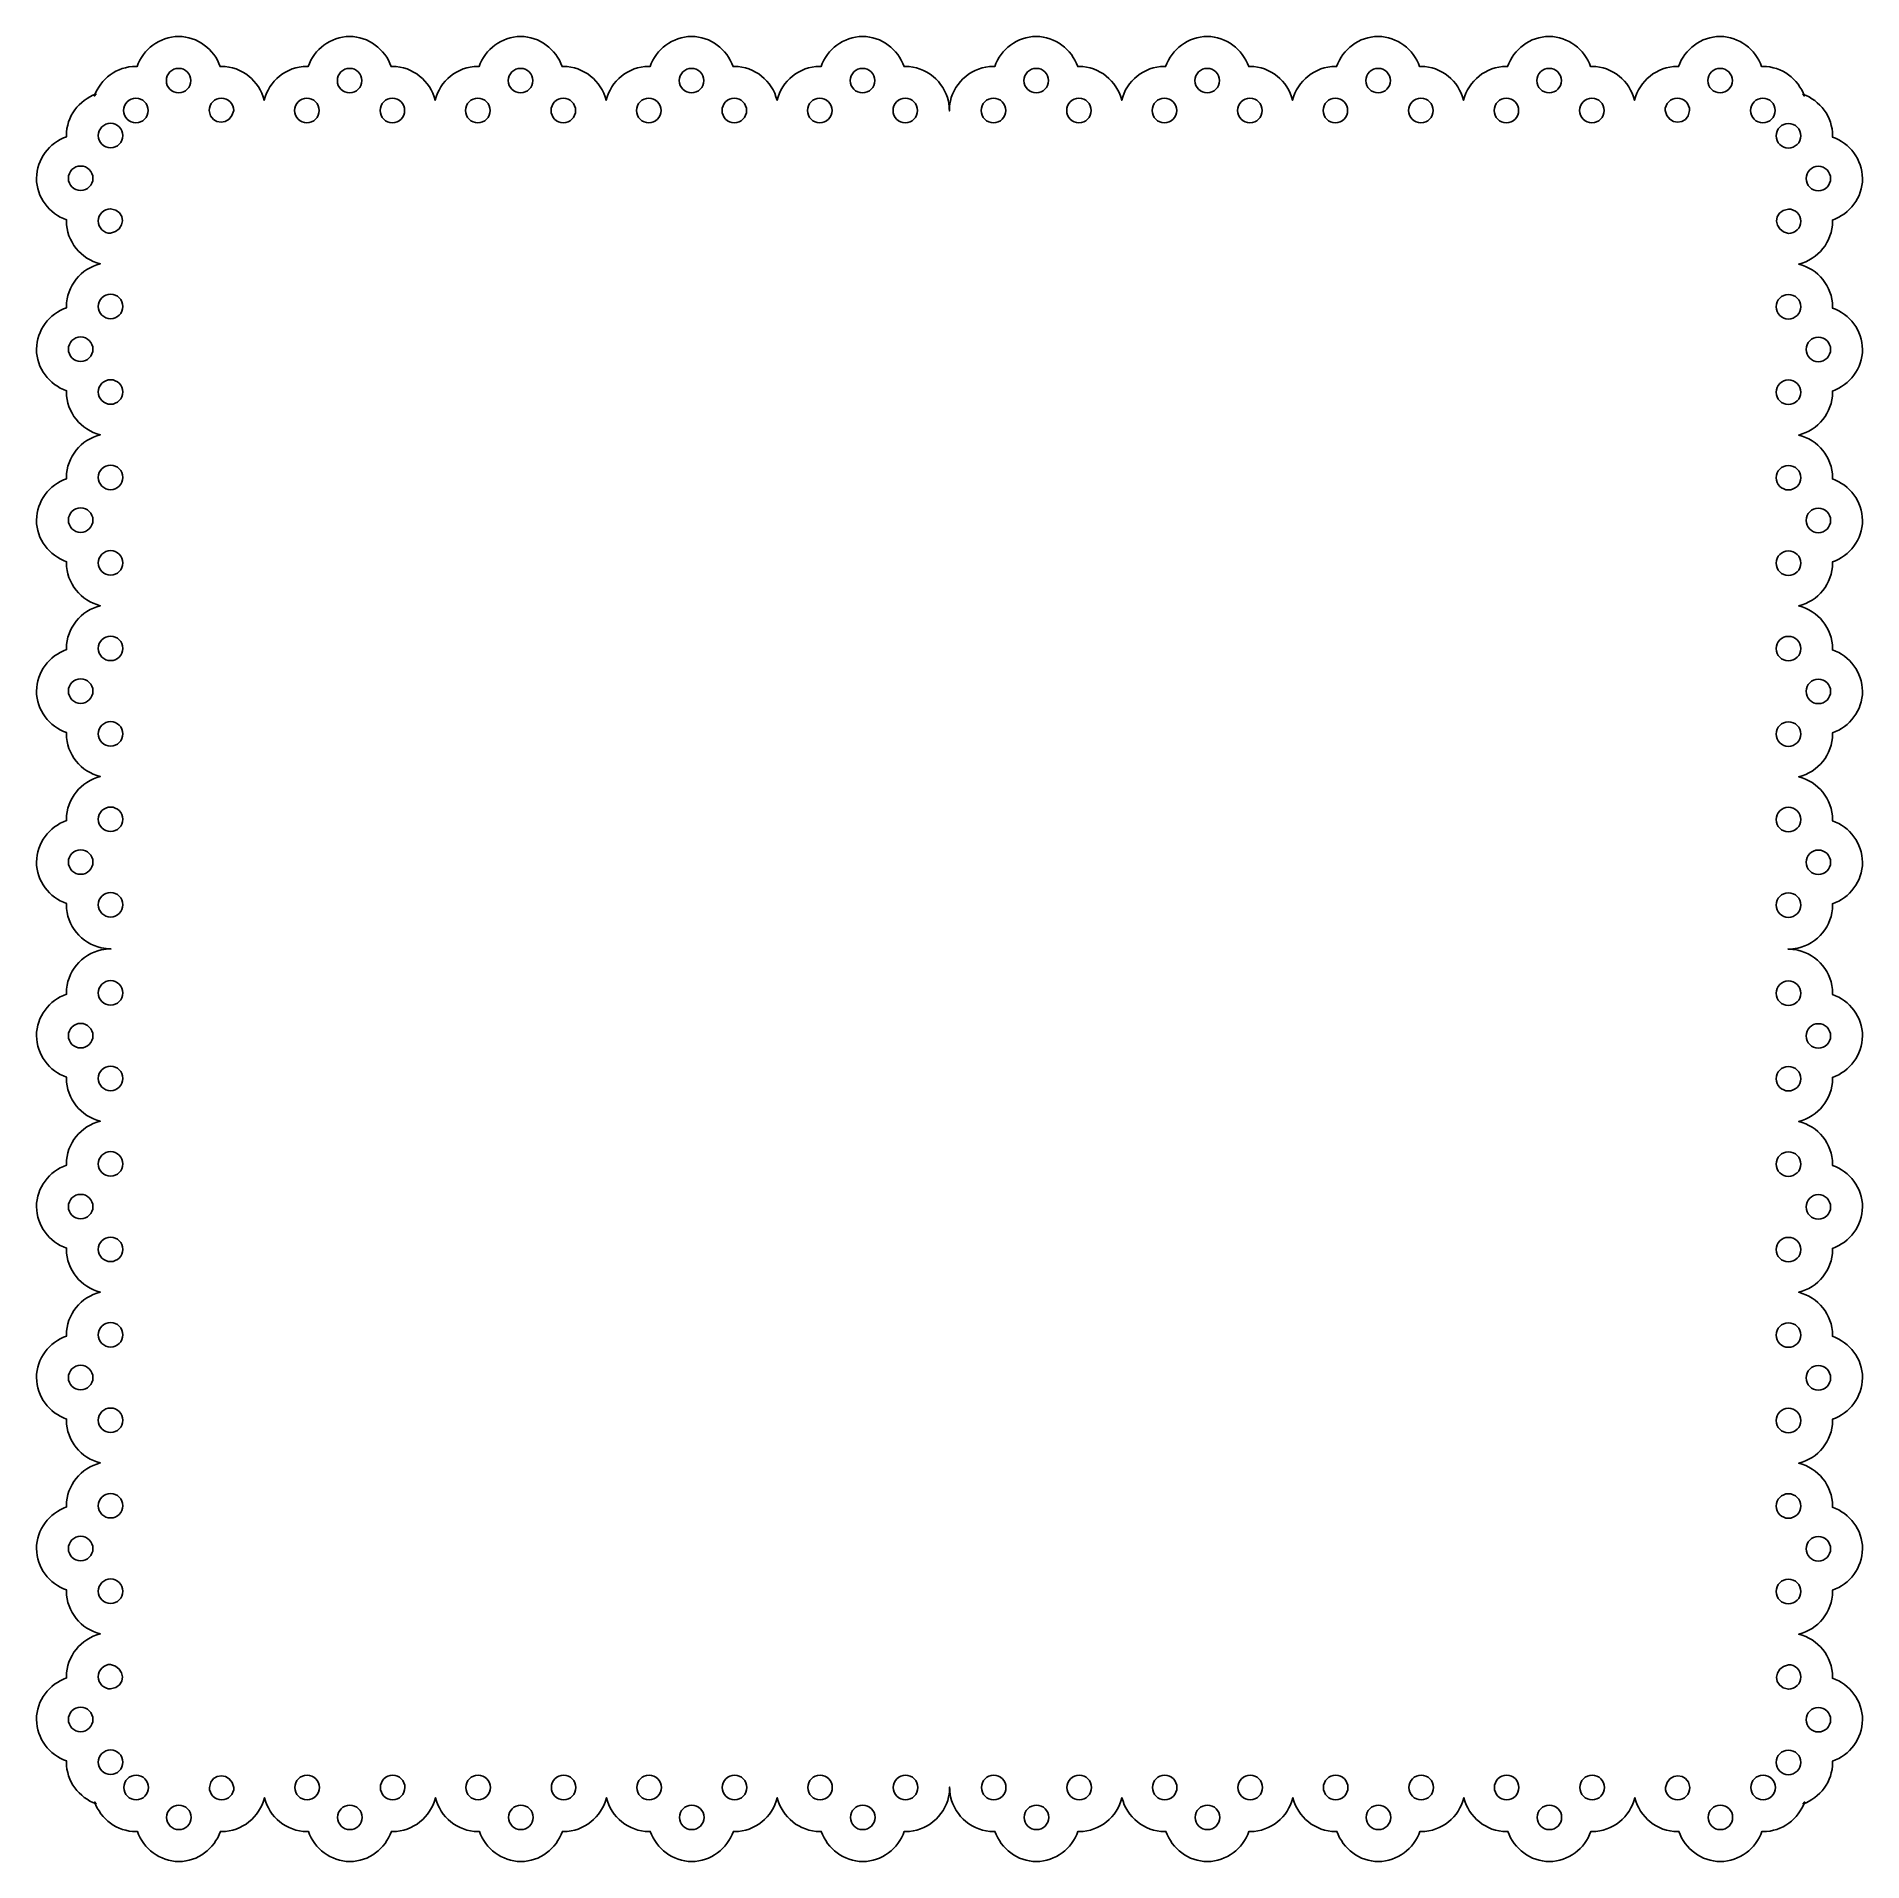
# Model space of a CAD drawing. Header units: centimetres. Extents: x -9.9 to 9.9, y -9.9 to 9.9.
import ezdxf

# ---------------------------------------------------------------- set-up
doc = ezdxf.new("R2010")
doc.units = ezdxf.units.CM
doc.header["$MEASUREMENT"] = 0
doc.layers.add('Camada 1', color=7, linetype='Continuous')

msp = doc.modelspace()

# ---------------------------------------------------------------- linework, layer by layer
at = {"layer": 'Camada 1'}
for points, knots in [([(9.22642, -9.24651), (9.41136, -9.18092), (9.54794, -9.00275), (9.54794, -8.7969), (9.54794, -8.7969), (9.54794, -8.79243), (9.54678, -8.78843), (9.54664, -8.78404), (9.54664, -8.78404), (9.73267, -8.71866), (9.87118, -8.54054), (9.87118, -8.33523), (9.87118, -8.33523), (9.87118, -8.12962), (9.73354, -7.95103), (9.54664, -7.88581), (9.54664, -7.88581), (9.54677, -7.88139), (9.54794, -7.8774), (9.54794, -7.87295), (9.54794, -7.87295), (9.54794, -7.65065), (9.38982, -7.46097), (9.18157, -7.40998), (9.18157, -7.40998), (9.38874, -7.35889), (9.54794, -7.17037), (9.54794, -6.94831), (9.54794, -6.94831), (9.54794, -6.94368), (9.54678, -6.93942), (9.54664, -6.93479), (9.54664, -6.93479), (9.73267, -6.86944), (9.87118, -6.69196), (9.87118, -6.48664), (9.87118, -6.48664), (9.87118, -6.28103), (9.73354, -6.10246), (9.54664, -6.03722), (9.54664, -6.03722), (9.54677, -6.0328), (9.54794, -6.02881), (9.54794, -6.02433), (9.54794, -6.02433), (9.54794, -5.80205), (9.38982, -5.61237), (9.18157, -5.56139), (9.18157, -5.56139), (9.38874, -5.51027), (9.54794, -5.32178), (9.54794, -5.09974), (9.54794, -5.09974), (9.54794, -5.09508), (9.54678, -5.09082), (9.54664, -5.08619), (9.54664, -5.08619), (9.73267, -5.02086), (9.87118, -4.84275), (9.87118, -4.63743), (9.87118, -4.63743), (9.87118, -4.4318), (9.73354, -4.25386), (9.54664, -4.18864), (9.54664, -4.18864), (9.54675, -4.18438), (9.54794, -4.18065), (9.54794, -4.17639), (9.54794, -4.17639), (9.54794, -3.95409), (9.38982, -3.76375), (9.18157, -3.71281), (9.18157, -3.71281), (9.38874, -3.66169), (9.54794, -3.4732), (9.54794, -3.25116), (9.54794, -3.25116), (9.54794, -3.2465), (9.54678, -3.24224), (9.54664, -3.23761), (9.54664, -3.23761), (9.73267, -3.17226), (9.87118, -2.99478), (9.87118, -2.78946), (9.87118, -2.78946), (9.87118, -2.58383), (9.73354, -2.40526), (9.54664, -2.34004), (9.54664, -2.34004), (9.54677, -2.33562), (9.54794, -2.33163), (9.54794, -2.32718), (9.54794, -2.32718), (9.54794, -2.10485), (9.38982, -1.91581), (9.18157, -1.86485), (9.18157, -1.86485), (9.38874, -1.81373), (9.54794, -1.62461), (9.54794, -1.40254), (9.54794, -1.40254), (9.54794, -1.39788), (9.54678, -1.39362), (9.54664, -1.38899), (9.54664, -1.38899), (9.73267, -1.32364), (9.87118, -1.14555), (9.87118, -0.9402), (9.87118, -0.9402), (9.87118, -0.73457), (9.73354, -0.55666), (9.54664, -0.49141), (9.54664, -0.49141), (9.54677, -0.48699), (9.54794, -0.483), (9.54794, -0.47855), (9.54794, -0.47855), (9.54794, -0.25225), (9.38427, -0.05895), (9.17051, -0.0122), (9.17051, -0.0122), (9.13648, -0.00416), (9.10172, -0.00207), (9.06695, -0.00143), (9.06695, -0.00143), (9.10172, -0.00079), (9.13648, 0.0013), (9.17051, 0.00934), (9.17051, 0.00934), (9.38427, 0.05609), (9.54794, 0.24942), (9.54794, 0.47569), (9.54794, 0.47569), (9.54794, 0.48014), (9.54678, 0.48413), (9.54664, 0.48855), (9.54664, 0.48855), (9.73352, 0.5538), (9.87118, 0.73173), (9.87118, 0.93734), (9.87118, 0.93734), (9.87118, 1.14266), (9.7327, 1.32077), (9.54664, 1.38613), (9.54664, 1.38613), (9.54677, 1.39073), (9.54794, 1.39499), (9.54794, 1.39965), (9.54794, 1.39965), (9.54794, 1.62171), (9.38874, 1.81087), (9.18157, 1.86196), (9.18157, 1.86196), (9.38982, 1.91295), (9.54794, 2.10196), (9.54794, 2.32427), (9.54794, 2.32427), (9.54794, 2.32872), (9.54678, 2.33274), (9.54664, 2.33716), (9.54664, 2.33716), (9.73352, 2.40241), (9.87118, 2.58097), (9.87118, 2.78658), (9.87118, 2.78658), (9.87118, 2.9919), (9.7327, 3.16938), (9.54664, 3.23473), (9.54664, 3.23473), (9.54677, 3.23936), (9.54794, 3.24362), (9.54794, 3.24825), (9.54794, 3.24825), (9.54794, 3.47031), (9.38874, 3.65883), (9.18157, 3.70992), (9.18157, 3.70992), (9.38982, 3.76088), (9.54794, 3.95122), (9.54794, 4.17352), (9.54794, 4.17352), (9.54794, 4.17778), (9.54675, 4.18151), (9.54664, 4.18574), (9.54664, 4.18574), (9.73352, 4.25099), (9.87118, 4.42889), (9.87118, 4.63453), (9.87118, 4.63453), (9.87118, 4.83985), (9.7327, 5.01796), (9.54664, 5.08329), (9.54664, 5.08329), (9.54677, 5.08792), (9.54794, 5.09218), (9.54794, 5.09681), (9.54794, 5.09681), (9.54794, 5.31887), (9.38874, 5.50736), (9.18157, 5.55848), (9.18157, 5.55848), (9.38982, 5.60947), (9.54794, 5.79912), (9.54794, 6.02145), (9.54794, 6.02145), (9.54794, 6.02592), (9.54678, 6.02992), (9.54664, 6.03431), (9.54664, 6.03431), (9.73352, 6.09958), (9.87118, 6.27815), (9.87118, 6.48373), (9.87118, 6.48373), (9.87118, 6.68905), (9.7327, 6.86656), (9.54664, 6.93188), (9.54664, 6.93188), (9.54677, 6.93651), (9.54794, 6.94077), (9.54794, 6.9454), (9.54794, 6.9454), (9.54794, 7.16746), (9.38874, 7.35598), (9.18157, 7.40707), (9.18157, 7.40707), (9.38982, 7.45806), (9.54794, 7.64771), (9.54794, 7.87004), (9.54794, 7.87004), (9.54794, 7.87449), (9.54678, 7.87848), (9.54664, 7.88293), (9.54664, 7.88293), (9.73352, 7.94815), (9.87118, 8.12674), (9.87118, 8.33235), (9.87118, 8.33235), (9.87118, 8.53764), (9.7327, 8.71578), (9.54664, 8.78114), (9.54664, 8.78114), (9.54677, 8.78556), (9.54794, 8.78955), (9.54794, 8.79403), (9.54794, 8.79403), (9.54794, 8.99988), (9.41136, 9.17805), (9.22642, 9.24364), (9.22642, 9.24364), (9.22642, 9.24364), (9.24359, 9.22321), (9.24359, 9.22321), (9.24359, 9.22321), (9.178, 9.40815), (8.9998, 9.54476), (8.79398, 9.54476), (8.79398, 9.54476), (8.78951, 9.54476), (8.78551, 9.5436), (8.78112, 9.54346), (8.78112, 9.54346), (8.71574, 9.72949), (8.53762, 9.86797), (8.33231, 9.86797), (8.33231, 9.86797), (8.1267, 9.86797), (7.94811, 9.73033), (7.88289, 9.54346), (7.88289, 9.54346), (7.87847, 9.54357), (7.87448, 9.54476), (7.87003, 9.54476), (7.87003, 9.54476), (7.64773, 9.54476), (7.45805, 9.38664), (7.40706, 9.17839), (7.40706, 9.17839), (7.35597, 9.38556), (7.16745, 9.54476), (6.94539, 9.54476), (6.94539, 9.54476), (6.94076, 9.54476), (6.9365, 9.5436), (6.93187, 9.54346), (6.93187, 9.54346), (6.86652, 9.72949), (6.68904, 9.86797), (6.48372, 9.86797), (6.48372, 9.86797), (6.27811, 9.86797), (6.09954, 9.73033), (6.0343, 9.54346), (6.0343, 9.54346), (6.02988, 9.54357), (6.02589, 9.54476), (6.02141, 9.54476), (6.02141, 9.54476), (5.79913, 9.54476), (5.60945, 9.38664), (5.55847, 9.17839), (5.55847, 9.17839), (5.50735, 9.38556), (5.31886, 9.54476), (5.09682, 9.54476), (5.09682, 9.54476), (5.09216, 9.54476), (5.0879, 9.5436), (5.08327, 9.54346), (5.08327, 9.54346), (5.01794, 9.72949), (4.8398, 9.86797), (4.63448, 9.86797), (4.63448, 9.86797), (4.42887, 9.86797), (4.25094, 9.73033), (4.18569, 9.54346), (4.18569, 9.54346), (4.18146, 9.54357), (4.17773, 9.54476), (4.17344, 9.54476), (4.17344, 9.54476), (3.95116, 9.54476), (3.76082, 9.38664), (3.70986, 9.17839), (3.70986, 9.17839), (3.65877, 9.38556), (3.47025, 9.54476), (3.24821, 9.54476), (3.24821, 9.54476), (3.24358, 9.54476), (3.23929, 9.5436), (3.23466, 9.54346), (3.23466, 9.54346), (3.16933, 9.72949), (2.99185, 9.86797), (2.78651, 9.86797), (2.78651, 9.86797), (2.5809, 9.86797), (2.40233, 9.73033), (2.33709, 9.54346), (2.33709, 9.54346), (2.3327, 9.54357), (2.3287, 9.54476), (2.32423, 9.54476), (2.32423, 9.54476), (2.10193, 9.54476), (1.91288, 9.38664), (1.8619, 9.17839), (1.8619, 9.17839), (1.81081, 9.38556), (1.62166, 9.54476), (1.39959, 9.54476), (1.39959, 9.54476), (1.39496, 9.54476), (1.3907, 9.5436), (1.38607, 9.54346), (1.38607, 9.54346), (1.32072, 9.72949), (1.1426, 9.86797), (0.93728, 9.86797), (0.93728, 9.86797), (0.73167, 9.86797), (0.55374, 9.73033), (0.48849, 9.54346), (0.48849, 9.54346), (0.48407, 9.54357), (0.48008, 9.54476), (0.4756, 9.54476), (0.4756, 9.54476), (0.24933, 9.54476), (0.05602, 9.38109), (0.00927, 9.16731), (0.00927, 9.16731), (0.00123, 9.13331), (-0.00086, 9.09854), (-0.00153, 9.06375), (-0.00153, 9.06375), (-0.00217, 9.09852), (-0.00426, 9.13328), (-0.0123, 9.16731), (-0.0123, 9.16731), (-0.05908, 9.38109), (-0.25238, 9.54476), (-0.47865, 9.54476), (-0.47865, 9.54476), (-0.4831, 9.54476), (-0.48712, 9.5436), (-0.49154, 9.54346), (-0.49154, 9.54346), (-0.55679, 9.73034), (-0.73472, 9.86797), (-0.94033, 9.86797), (-0.94033, 9.86797), (-1.14565, 9.86797), (-1.32376, 9.72949), (-1.38912, 9.54346), (-1.38912, 9.54346), (-1.39372, 9.54357), (-1.39798, 9.54476), (-1.40264, 9.54476), (-1.40264, 9.54476), (-1.6247, 9.54476), (-1.81386, 9.38556), (-1.86495, 9.17839), (-1.86495, 9.17839), (-1.91591, 9.38664), (-2.10493, 9.54476), (-2.32726, 9.54476), (-2.32726, 9.54476), (-2.33171, 9.54476), (-2.3357, 9.5436), (-2.34015, 9.54346), (-2.34015, 9.54346), (-2.4054, 9.73034), (-2.58396, 9.86797), (-2.78957, 9.86797), (-2.78957, 9.86797), (-2.99489, 9.86797), (-3.17237, 9.72949), (-3.23772, 9.54346), (-3.23772, 9.54346), (-3.24232, 9.54357), (-3.24658, 9.54476), (-3.25124, 9.54476), (-3.25124, 9.54476), (-3.4733, 9.54476), (-3.66179, 9.38556), (-3.71291, 9.17839), (-3.71291, 9.17839), (-3.76387, 9.38664), (-3.95418, 9.54476), (-4.17651, 9.54476), (-4.17651, 9.54476), (-4.18074, 9.54476), (-4.1845, 9.54357), (-4.18873, 9.54346), (-4.18873, 9.54346), (-4.25398, 9.73034), (-4.43191, 9.86797), (-4.63752, 9.86797), (-4.63752, 9.86797), (-4.84284, 9.86797), (-5.02095, 9.72949), (-5.08628, 9.54346), (-5.08628, 9.54346), (-5.09091, 9.54357), (-5.09517, 9.54476), (-5.0998, 9.54476), (-5.0998, 9.54476), (-5.32186, 9.54476), (-5.51035, 9.38556), (-5.56147, 9.17839), (-5.56147, 9.17839), (-5.61246, 9.38664), (-5.80214, 9.54476), (-6.02444, 9.54476), (-6.02444, 9.54476), (-6.02891, 9.54476), (-6.03291, 9.5436), (-6.03733, 9.54346), (-6.03733, 9.54346), (-6.1026, 9.73034), (-6.28114, 9.86797), (-6.48675, 9.86797), (-6.48675, 9.86797), (-6.69207, 9.86797), (-6.86955, 9.72949), (-6.9349, 9.54346), (-6.9349, 9.54346), (-6.93953, 9.54357), (-6.94379, 9.54476), (-6.94842, 9.54476), (-6.94842, 9.54476), (-7.17048, 9.54476), (-7.359, 9.38556), (-7.41009, 9.17839), (-7.41009, 9.17839), (-7.46108, 9.38664), (-7.65073, 9.54476), (-7.87306, 9.54476), (-7.87306, 9.54476), (-7.87751, 9.54476), (-7.8815, 9.5436), (-7.88595, 9.54346), (-7.88595, 9.54346), (-7.95117, 9.73034), (-8.12976, 9.86797), (-8.33537, 9.86797), (-8.33537, 9.86797), (-8.54066, 9.86797), (-8.7188, 9.72949), (-8.78416, 9.54346), (-8.78416, 9.54346), (-8.78858, 9.54357), (-8.79257, 9.54476), (-8.79705, 9.54476), (-8.79705, 9.54476), (-9.0029, 9.54476), (-9.18107, 9.40816), (-9.24666, 9.22321), (-9.24666, 9.22321), (-9.24666, 9.22321), (-9.22653, 9.24649), (-9.22653, 9.24649), (-9.22653, 9.24649), (-9.41147, 9.1809), (-9.54808, 9.00273), (-9.54808, 8.79688), (-9.54808, 8.79688), (-9.54808, 8.79241), (-9.54692, 8.78841), (-9.54678, 8.78399), (-9.54678, 8.78399), (-9.73281, 8.71864), (-9.87129, 8.54049), (-9.87129, 8.3352), (-9.87129, 8.3352), (-9.87129, 8.12959), (-9.73365, 7.951), (-9.54678, 7.88578), (-9.54678, 7.88578), (-9.54689, 7.88136), (-9.54808, 7.87734), (-9.54808, 7.87289), (-9.54808, 7.87289), (-9.54808, 7.65056), (-9.38996, 7.46091), (-9.18171, 7.40992), (-9.18171, 7.40992), (-9.38888, 7.35883), (-9.54808, 7.17031), (-9.54808, 6.94825), (-9.54808, 6.94825), (-9.54808, 6.94362), (-9.54692, 6.93936), (-9.54678, 6.93473), (-9.54678, 6.93473), (-9.73281, 6.8694), (-9.87129, 6.6919), (-9.87129, 6.48658), (-9.87129, 6.48658), (-9.87129, 6.28097), (-9.73365, 6.1024), (-9.54678, 6.03716), (-9.54678, 6.03716), (-9.54689, 6.03274), (-9.54808, 6.02875), (-9.54808, 6.02427), (-9.54808, 6.02427), (-9.54808, 5.80197), (-9.38996, 5.61231), (-9.18171, 5.5613), (-9.18171, 5.5613), (-9.38888, 5.51018), (-9.54808, 5.32169), (-9.54808, 5.09963), (-9.54808, 5.09963), (-9.54808, 5.095), (-9.54692, 5.09074), (-9.54678, 5.08611), (-9.54678, 5.08611), (-9.73281, 5.02078), (-9.87129, 4.84267), (-9.87129, 4.63735), (-9.87129, 4.63735), (-9.87129, 4.43172), (-9.73365, 4.25378), (-9.54678, 4.18856), (-9.54678, 4.18856), (-9.54689, 4.1843), (-9.54808, 4.18057), (-9.54808, 4.17634), (-9.54808, 4.17634), (-9.54808, 3.95401), (-9.38996, 3.7637), (-9.18171, 3.71274), (-9.18171, 3.71274), (-9.38888, 3.66162), (-9.54808, 3.47313), (-9.54808, 3.25107), (-9.54808, 3.25107), (-9.54808, 3.24641), (-9.54692, 3.24215), (-9.54678, 3.23755), (-9.54678, 3.23755), (-9.73281, 3.1722), (-9.87129, 2.99474), (-9.87129, 2.7894), (-9.87129, 2.7894), (-9.87129, 2.58377), (-9.73365, 2.4052), (-9.54678, 2.33998), (-9.54678, 2.33998), (-9.54689, 2.33556), (-9.54808, 2.33154), (-9.54808, 2.32709), (-9.54808, 2.32709), (-9.54808, 2.10476), (-9.38996, 1.91574), (-9.18171, 1.86478), (-9.18171, 1.86478), (-9.38888, 1.81366), (-9.54808, 1.62454), (-9.54808, 1.40247), (-9.54808, 1.40247), (-9.54808, 1.39784), (-9.54692, 1.39355), (-9.54678, 1.38895), (-9.54678, 1.38895), (-9.73281, 1.3236), (-9.87129, 1.14548), (-9.87129, 0.94016), (-9.87129, 0.94016), (-9.87129, 0.73453), (-9.73365, 0.55659), (-9.54678, 0.49137), (-9.54678, 0.49137), (-9.54689, 0.48695), (-9.54808, 0.48296), (-9.54808, 0.47851), (-9.54808, 0.47851), (-9.54808, 0.25221), (-9.38441, 0.05891), (-9.17063, 0.01216), (-9.17063, 0.01216), (-9.13663, 0.00412), (-9.10186, 0.00203), (-9.06707, 0.00139), (-9.06707, 0.00139), (-9.10184, 0.00075), (-9.1366, -0.00134), (-9.17063, -0.00938), (-9.17063, -0.00938), (-9.38441, -0.05613), (-9.54808, -0.24946), (-9.54808, -0.47571), (-9.54808, -0.47571), (-9.54808, -0.48018), (-9.54692, -0.48418), (-9.54678, -0.4886), (-9.54678, -0.4886), (-9.73366, -0.55387), (-9.87129, -0.73178), (-9.87129, -0.93739), (-9.87129, -0.93739), (-9.87129, -1.14271), (-9.73281, -1.32082), (-9.54678, -1.38618), (-9.54678, -1.38618), (-9.54689, -1.39081), (-9.54808, -1.39507), (-9.54808, -1.3997), (-9.54808, -1.3997), (-9.54808, -1.62179), (-9.38888, -1.81094), (-9.18171, -1.86203), (-9.18171, -1.86203), (-9.38996, -1.91299), (-9.54808, -2.10203), (-9.54808, -2.32434), (-9.54808, -2.32434), (-9.54808, -2.32881), (-9.54692, -2.33281), (-9.54678, -2.33723), (-9.54678, -2.33723), (-9.73366, -2.40248), (-9.87129, -2.58104), (-9.87129, -2.78665), (-9.87129, -2.78665), (-9.87129, -2.99197), (-9.73281, -3.16945), (-9.54678, -3.2348), (-9.54678, -3.2348), (-9.54689, -3.23943), (-9.54808, -3.24369), (-9.54808, -3.24832), (-9.54808, -3.24832), (-9.54808, -3.47038), (-9.38888, -3.6589), (-9.18171, -3.70999), (-9.18171, -3.70999), (-9.38996, -3.76095), (-9.54808, -3.95126), (-9.54808, -4.17357), (-9.54808, -4.17357), (-9.54808, -4.17783), (-9.54689, -4.18159), (-9.54678, -4.18579), (-9.54678, -4.18579), (-9.73366, -4.25106), (-9.87129, -4.42897), (-9.87129, -4.6346), (-9.87129, -4.6346), (-9.87129, -4.83992), (-9.73281, -5.01803), (-9.54678, -5.08339), (-9.54678, -5.08339), (-9.54689, -5.08802), (-9.54808, -5.09228), (-9.54808, -5.09691), (-9.54808, -5.09691), (-9.54808, -5.31897), (-9.38888, -5.50746), (-9.18171, -5.55856), (-9.18171, -5.55856), (-9.38996, -5.60957), (-9.54808, -5.79923), (-9.54808, -6.02153), (-9.54808, -6.02153), (-9.54808, -6.026), (-9.54692, -6.03), (-9.54678, -6.03439), (-9.54678, -6.03439), (-9.73366, -6.09966), (-9.87129, -6.27823), (-9.87129, -6.48381), (-9.87129, -6.48381), (-9.87129, -6.68915), (-9.73281, -6.86664), (-9.54678, -6.93196), (-9.54678, -6.93196), (-9.54689, -6.93662), (-9.54808, -6.94088), (-9.54808, -6.94551), (-9.54808, -6.94551), (-9.54808, -7.16757), (-9.38888, -7.35609), (-9.18171, -7.40716), (-9.18171, -7.40716), (-9.38996, -7.45817), (-9.54808, -7.64783), (-9.54808, -7.87013), (-9.54808, -7.87013), (-9.54808, -7.8746), (-9.54692, -7.8786), (-9.54678, -7.88302), (-9.54678, -7.88302), (-9.73366, -7.94827), (-9.87129, -8.12683), (-9.87129, -8.33244), (-9.87129, -8.33244), (-9.87129, -8.53773), (-9.73281, -8.71587), (-9.54678, -8.78123), (-9.54678, -8.78123), (-9.54689, -8.78565), (-9.54808, -8.78962), (-9.54808, -8.79409), (-9.54808, -8.79409), (-9.54808, -8.99994), (-9.41148, -9.17813), (-9.22653, -9.2437), (-9.22653, -9.2437), (-9.22653, -9.2437), (-9.2437, -9.2233), (-9.2437, -9.2233), (-9.2437, -9.2233), (-9.17811, -9.40824), (-8.99994, -9.54482), (-8.79409, -9.54482), (-8.79409, -9.54482), (-8.78962, -9.54482), (-8.78562, -9.54366), (-8.7812, -9.54352), (-8.7812, -9.54352), (-8.71585, -9.72955), (-8.5377, -9.86806), (-8.33241, -9.86806), (-8.33241, -9.86806), (-8.1268, -9.86806), (-7.94821, -9.73042), (-7.88299, -9.54352), (-7.88299, -9.54352), (-7.87857, -9.54365), (-7.87455, -9.54482), (-7.8701, -9.54482), (-7.8701, -9.54482), (-7.64777, -9.54482), (-7.45812, -9.3867), (-7.40713, -9.17845), (-7.40713, -9.17845), (-7.35604, -9.38562), (-7.16752, -9.54482), (-6.94546, -9.54482), (-6.94546, -9.54482), (-6.94083, -9.54482), (-6.93657, -9.54366), (-6.93194, -9.54352), (-6.93194, -9.54352), (-6.86661, -9.72955), (-6.68911, -9.86806), (-6.48379, -9.86806), (-6.48379, -9.86806), (-6.27818, -9.86806), (-6.09961, -9.73042), (-6.03437, -9.54352), (-6.03437, -9.54352), (-6.02995, -9.54365), (-6.02596, -9.54482), (-6.02148, -9.54482), (-6.02148, -9.54482), (-5.79918, -9.54482), (-5.60952, -9.3867), (-5.55851, -9.17845), (-5.55851, -9.17845), (-5.50739, -9.38562), (-5.3189, -9.54482), (-5.09684, -9.54482), (-5.09684, -9.54482), (-5.09221, -9.54482), (-5.08795, -9.54366), (-5.08332, -9.54352), (-5.08332, -9.54352), (-5.01799, -9.72955), (-4.83985, -9.86806), (-4.63453, -9.86806), (-4.63453, -9.86806), (-4.42892, -9.86806), (-4.25099, -9.73042), (-4.18574, -9.54352), (-4.18574, -9.54352), (-4.18151, -9.54363), (-4.17778, -9.54482), (-4.17352, -9.54482), (-4.17352, -9.54482), (-3.95122, -9.54482), (-3.7609, -9.3867), (-3.70992, -9.17845), (-3.70992, -9.17845), (-3.65883, -9.38562), (-3.47031, -9.54482), (-3.24825, -9.54482), (-3.24825, -9.54482), (-3.24362, -9.54482), (-3.23936, -9.54366), (-3.23473, -9.54352), (-3.23473, -9.54352), (-3.1694, -9.72955), (-2.9919, -9.86806), (-2.78658, -9.86806), (-2.78658, -9.86806), (-2.58097, -9.86806), (-2.4024, -9.73042), (-2.33716, -9.54352), (-2.33716, -9.54352), (-2.33274, -9.54365), (-2.32875, -9.54482), (-2.3243, -9.54482), (-2.3243, -9.54482), (-2.102, -9.54482), (-1.91295, -9.3867), (-1.86199, -9.17845), (-1.86199, -9.17845), (-1.8109, -9.38562), (-1.62172, -9.54482), (-1.39968, -9.54482), (-1.39968, -9.54482), (-1.39505, -9.54482), (-1.39079, -9.54366), (-1.38616, -9.54352), (-1.38616, -9.54352), (-1.32083, -9.72955), (-1.14269, -9.86806), (-0.93737, -9.86806), (-0.93737, -9.86806), (-0.73176, -9.86806), (-0.55383, -9.73042), (-0.48858, -9.54352), (-0.48858, -9.54352), (-0.48416, -9.54365), (-0.48017, -9.54482), (-0.47569, -9.54482), (-0.47569, -9.54482), (-0.24942, -9.54482), (-0.05611, -9.38115), (-0.00936, -9.16739), (-0.00936, -9.16739), (-0.00132, -9.13339), (0.00077, -9.0986), (0.00144, -9.06383), (0.00144, -9.06383), (0.00208, -9.0986), (0.00417, -9.13339), (0.01221, -9.16739), (0.01221, -9.16739), (0.05899, -9.38115), (0.25229, -9.54482), (0.47856, -9.54482), (0.47856, -9.54482), (0.48301, -9.54482), (0.48703, -9.54366), (0.49145, -9.54352), (0.49145, -9.54352), (0.5567, -9.7304), (0.7346, -9.86806), (0.94024, -9.86806), (0.94024, -9.86806), (1.14556, -9.86806), (1.32367, -9.72958), (1.38903, -9.54352), (1.38903, -9.54352), (1.39363, -9.54365), (1.39789, -9.54482), (1.40255, -9.54482), (1.40255, -9.54482), (1.62461, -9.54482), (1.81377, -9.38562), (1.86488, -9.17845), (1.86488, -9.17845), (1.91584, -9.3867), (2.10486, -9.54482), (2.32719, -9.54482), (2.32719, -9.54482), (2.33164, -9.54482), (2.33563, -9.54366), (2.34005, -9.54352), (2.34005, -9.54352), (2.40532, -9.7304), (2.58386, -9.86806), (2.78947, -9.86806), (2.78947, -9.86806), (2.99481, -9.86806), (3.17227, -9.72958), (3.23762, -9.54352), (3.23762, -9.54352), (3.24222, -9.54365), (3.24648, -9.54482), (3.25114, -9.54482), (3.25114, -9.54482), (3.4732, -9.54482), (3.66169, -9.38562), (3.71281, -9.17845), (3.71281, -9.17845), (3.76377, -9.3867), (3.95406, -9.54482), (4.17639, -9.54482), (4.17639, -9.54482), (4.18062, -9.54482), (4.18438, -9.54363), (4.18861, -9.54352), (4.18861, -9.54352), (4.25388, -9.7304), (4.43176, -9.86806), (4.6374, -9.86806), (4.6374, -9.86806), (4.84274, -9.86806), (5.02083, -9.72958), (5.08619, -9.54352), (5.08619, -9.54352), (5.09082, -9.54365), (5.09508, -9.54482), (5.09971, -9.54482), (5.09971, -9.54482), (5.32177, -9.54482), (5.51029, -9.38562), (5.56138, -9.17845), (5.56138, -9.17845), (5.61237, -9.3867), (5.80202, -9.54482), (6.02432, -9.54482), (6.02432, -9.54482), (6.02879, -9.54482), (6.03279, -9.54366), (6.03718, -9.54352), (6.03718, -9.54352), (6.10248, -9.7304), (6.28102, -9.86806), (6.4866, -9.86806), (6.4866, -9.86806), (6.69194, -9.86806), (6.86943, -9.72958), (6.93475, -9.54352), (6.93475, -9.54352), (6.93938, -9.54365), (6.94364, -9.54482), (6.94827, -9.54482), (6.94827, -9.54482), (7.17033, -9.54482), (7.35885, -9.38562), (7.40992, -9.17845), (7.40992, -9.17845), (7.46093, -9.3867), (7.65059, -9.54482), (7.87289, -9.54482), (7.87289, -9.54482), (7.87736, -9.54482), (7.88136, -9.54366), (7.88578, -9.54352), (7.88578, -9.54352), (7.95103, -9.7304), (8.12959, -9.86806), (8.3352, -9.86806), (8.3352, -9.86806), (8.54049, -9.86806), (8.71863, -9.72958), (8.78399, -9.54352), (8.78399, -9.54352), (8.78841, -9.54365), (8.7924, -9.54482), (8.79685, -9.54482), (8.79685, -9.54482), (9.0027, -9.54482), (9.18089, -9.40824), (9.24646, -9.2233), (9.24646, -9.2233), (9.24646, -9.2233), (9.22642, -9.24651), (9.22642, -9.24651)], [0, 0, 0, 0, 0.00395257, 0.00395257, 0.00395257, 0.00395257, 0.00790514, 0.00790514, 0.00790514, 0.00790514, 0.01185771, 0.01185771, 0.01185771, 0.01185771, 0.01581028, 0.01581028, 0.01581028, 0.01581028, 0.01976285, 0.01976285, 0.01976285, 0.01976285, 0.02371542, 0.02371542, 0.02371542, 0.02371542, 0.02766798, 0.02766798, 0.02766798, 0.02766798, 0.03162055, 0.03162055, 0.03162055, 0.03162055, 0.03557312, 0.03557312, 0.03557312, 0.03557312, 0.03952569, 0.03952569, 0.03952569, 0.03952569, 0.04347826, 0.04347826, 0.04347826, 0.04347826, 0.04743083, 0.04743083, 0.04743083, 0.04743083, 0.0513834, 0.0513834, 0.0513834, 0.0513834, 0.05533597, 0.05533597, 0.05533597, 0.05533597, 0.05928854, 0.05928854, 0.05928854, 0.05928854, 0.06324111, 0.06324111, 0.06324111, 0.06324111, 0.06719368, 0.06719368, 0.06719368, 0.06719368, 0.07114625, 0.07114625, 0.07114625, 0.07114625, 0.07509881, 0.07509881, 0.07509881, 0.07509881, 0.07905138, 0.07905138, 0.07905138, 0.07905138, 0.08300395, 0.08300395, 0.08300395, 0.08300395, 0.08695652, 0.08695652, 0.08695652, 0.08695652, 0.09090909, 0.09090909, 0.09090909, 0.09090909, 0.09486166, 0.09486166, 0.09486166, 0.09486166, 0.09881423, 0.09881423, 0.09881423, 0.09881423, 0.1027668, 0.1027668, 0.1027668, 0.1027668, 0.10671937, 0.10671937, 0.10671937, 0.10671937, 0.11067194, 0.11067194, 0.11067194, 0.11067194, 0.11462451, 0.11462451, 0.11462451, 0.11462451, 0.11857708, 0.11857708, 0.11857708, 0.11857708, 0.12252964, 0.12252964, 0.12252964, 0.12252964, 0.12648221, 0.12648221, 0.12648221, 0.12648221, 0.13043478, 0.13043478, 0.13043478, 0.13043478, 0.13438735, 0.13438735, 0.13438735, 0.13438735, 0.13833992, 0.13833992, 0.13833992, 0.13833992, 0.14229249, 0.14229249, 0.14229249, 0.14229249, 0.14624506, 0.14624506, 0.14624506, 0.14624506, 0.15019763, 0.15019763, 0.15019763, 0.15019763, 0.1541502, 0.1541502, 0.1541502, 0.1541502, 0.15810277, 0.15810277, 0.15810277, 0.15810277, 0.16205534, 0.16205534, 0.16205534, 0.16205534, 0.16600791, 0.16600791, 0.16600791, 0.16600791, 0.16996047, 0.16996047, 0.16996047, 0.16996047, 0.17391304, 0.17391304, 0.17391304, 0.17391304, 0.17786561, 0.17786561, 0.17786561, 0.17786561, 0.18181818, 0.18181818, 0.18181818, 0.18181818, 0.18577075, 0.18577075, 0.18577075, 0.18577075, 0.18972332, 0.18972332, 0.18972332, 0.18972332, 0.19367589, 0.19367589, 0.19367589, 0.19367589, 0.19762846, 0.19762846, 0.19762846, 0.19762846, 0.20158103, 0.20158103, 0.20158103, 0.20158103, 0.2055336, 0.2055336, 0.2055336, 0.2055336, 0.20948617, 0.20948617, 0.20948617, 0.20948617, 0.21343874, 0.21343874, 0.21343874, 0.21343874, 0.2173913, 0.2173913, 0.2173913, 0.2173913, 0.22134387, 0.22134387, 0.22134387, 0.22134387, 0.22529644, 0.22529644, 0.22529644, 0.22529644, 0.22924901, 0.22924901, 0.22924901, 0.22924901, 0.23320158, 0.23320158, 0.23320158, 0.23320158, 0.23715415, 0.23715415, 0.23715415, 0.23715415, 0.24110672, 0.24110672, 0.24110672, 0.24110672, 0.24505929, 0.24505929, 0.24505929, 0.24505929, 0.24901186, 0.24901186, 0.24901186, 0.24901186, 0.25296443, 0.25296443, 0.25296443, 0.25296443, 0.256917, 0.256917, 0.256917, 0.256917, 0.26086957, 0.26086957, 0.26086957, 0.26086957, 0.26482213, 0.26482213, 0.26482213, 0.26482213, 0.2687747, 0.2687747, 0.2687747, 0.2687747, 0.27272727, 0.27272727, 0.27272727, 0.27272727, 0.27667984, 0.27667984, 0.27667984, 0.27667984, 0.28063241, 0.28063241, 0.28063241, 0.28063241, 0.28458498, 0.28458498, 0.28458498, 0.28458498, 0.28853755, 0.28853755, 0.28853755, 0.28853755, 0.29249012, 0.29249012, 0.29249012, 0.29249012, 0.29644269, 0.29644269, 0.29644269, 0.29644269, 0.30039526, 0.30039526, 0.30039526, 0.30039526, 0.30434783, 0.30434783, 0.30434783, 0.30434783, 0.3083004, 0.3083004, 0.3083004, 0.3083004, 0.31225296, 0.31225296, 0.31225296, 0.31225296, 0.31620553, 0.31620553, 0.31620553, 0.31620553, 0.3201581, 0.3201581, 0.3201581, 0.3201581, 0.32411067, 0.32411067, 0.32411067, 0.32411067, 0.32806324, 0.32806324, 0.32806324, 0.32806324, 0.33201581, 0.33201581, 0.33201581, 0.33201581, 0.33596838, 0.33596838, 0.33596838, 0.33596838, 0.33992095, 0.33992095, 0.33992095, 0.33992095, 0.34387352, 0.34387352, 0.34387352, 0.34387352, 0.34782609, 0.34782609, 0.34782609, 0.34782609, 0.35177866, 0.35177866, 0.35177866, 0.35177866, 0.35573123, 0.35573123, 0.35573123, 0.35573123, 0.35968379, 0.35968379, 0.35968379, 0.35968379, 0.36363636, 0.36363636, 0.36363636, 0.36363636, 0.36758893, 0.36758893, 0.36758893, 0.36758893, 0.3715415, 0.3715415, 0.3715415, 0.3715415, 0.37549407, 0.37549407, 0.37549407, 0.37549407, 0.37944664, 0.37944664, 0.37944664, 0.37944664, 0.38339921, 0.38339921, 0.38339921, 0.38339921, 0.38735178, 0.38735178, 0.38735178, 0.38735178, 0.39130435, 0.39130435, 0.39130435, 0.39130435, 0.39525692, 0.39525692, 0.39525692, 0.39525692, 0.39920949, 0.39920949, 0.39920949, 0.39920949, 0.40316206, 0.40316206, 0.40316206, 0.40316206, 0.40711462, 0.40711462, 0.40711462, 0.40711462, 0.41106719, 0.41106719, 0.41106719, 0.41106719, 0.41501976, 0.41501976, 0.41501976, 0.41501976, 0.41897233, 0.41897233, 0.41897233, 0.41897233, 0.4229249, 0.4229249, 0.4229249, 0.4229249, 0.42687747, 0.42687747, 0.42687747, 0.42687747, 0.43083004, 0.43083004, 0.43083004, 0.43083004, 0.43478261, 0.43478261, 0.43478261, 0.43478261, 0.43873518, 0.43873518, 0.43873518, 0.43873518, 0.44268775, 0.44268775, 0.44268775, 0.44268775, 0.44664032, 0.44664032, 0.44664032, 0.44664032, 0.45059289, 0.45059289, 0.45059289, 0.45059289, 0.45454545, 0.45454545, 0.45454545, 0.45454545, 0.45849802, 0.45849802, 0.45849802, 0.45849802, 0.46245059, 0.46245059, 0.46245059, 0.46245059, 0.46640316, 0.46640316, 0.46640316, 0.46640316, 0.47035573, 0.47035573, 0.47035573, 0.47035573, 0.4743083, 0.4743083, 0.4743083, 0.4743083, 0.47826087, 0.47826087, 0.47826087, 0.47826087, 0.48221344, 0.48221344, 0.48221344, 0.48221344, 0.48616601, 0.48616601, 0.48616601, 0.48616601, 0.49011858, 0.49011858, 0.49011858, 0.49011858, 0.49407115, 0.49407115, 0.49407115, 0.49407115, 0.49802372, 0.49802372, 0.49802372, 0.49802372, 0.50197628, 0.50197628, 0.50197628, 0.50197628, 0.50592885, 0.50592885, 0.50592885, 0.50592885, 0.50988142, 0.50988142, 0.50988142, 0.50988142, 0.51383399, 0.51383399, 0.51383399, 0.51383399, 0.51778656, 0.51778656, 0.51778656, 0.51778656, 0.52173913, 0.52173913, 0.52173913, 0.52173913, 0.5256917, 0.5256917, 0.5256917, 0.5256917, 0.52964427, 0.52964427, 0.52964427, 0.52964427, 0.53359684, 0.53359684, 0.53359684, 0.53359684, 0.53754941, 0.53754941, 0.53754941, 0.53754941, 0.54150198, 0.54150198, 0.54150198, 0.54150198, 0.54545455, 0.54545455, 0.54545455, 0.54545455, 0.54940711, 0.54940711, 0.54940711, 0.54940711, 0.55335968, 0.55335968, 0.55335968, 0.55335968, 0.55731225, 0.55731225, 0.55731225, 0.55731225, 0.56126482, 0.56126482, 0.56126482, 0.56126482, 0.56521739, 0.56521739, 0.56521739, 0.56521739, 0.56916996, 0.56916996, 0.56916996, 0.56916996, 0.57312253, 0.57312253, 0.57312253, 0.57312253, 0.5770751, 0.5770751, 0.5770751, 0.5770751, 0.58102767, 0.58102767, 0.58102767, 0.58102767, 0.58498024, 0.58498024, 0.58498024, 0.58498024, 0.58893281, 0.58893281, 0.58893281, 0.58893281, 0.59288538, 0.59288538, 0.59288538, 0.59288538, 0.59683794, 0.59683794, 0.59683794, 0.59683794, 0.60079051, 0.60079051, 0.60079051, 0.60079051, 0.60474308, 0.60474308, 0.60474308, 0.60474308, 0.60869565, 0.60869565, 0.60869565, 0.60869565, 0.61264822, 0.61264822, 0.61264822, 0.61264822, 0.61660079, 0.61660079, 0.61660079, 0.61660079, 0.62055336, 0.62055336, 0.62055336, 0.62055336, 0.62450593, 0.62450593, 0.62450593, 0.62450593, 0.6284585, 0.6284585, 0.6284585, 0.6284585, 0.63241107, 0.63241107, 0.63241107, 0.63241107, 0.63636364, 0.63636364, 0.63636364, 0.63636364, 0.64031621, 0.64031621, 0.64031621, 0.64031621, 0.64426877, 0.64426877, 0.64426877, 0.64426877, 0.64822134, 0.64822134, 0.64822134, 0.64822134, 0.65217391, 0.65217391, 0.65217391, 0.65217391, 0.65612648, 0.65612648, 0.65612648, 0.65612648, 0.66007905, 0.66007905, 0.66007905, 0.66007905, 0.66403162, 0.66403162, 0.66403162, 0.66403162, 0.66798419, 0.66798419, 0.66798419, 0.66798419, 0.67193676, 0.67193676, 0.67193676, 0.67193676, 0.67588933, 0.67588933, 0.67588933, 0.67588933, 0.6798419, 0.6798419, 0.6798419, 0.6798419, 0.68379447, 0.68379447, 0.68379447, 0.68379447, 0.68774704, 0.68774704, 0.68774704, 0.68774704, 0.6916996, 0.6916996, 0.6916996, 0.6916996, 0.69565217, 0.69565217, 0.69565217, 0.69565217, 0.69960474, 0.69960474, 0.69960474, 0.69960474, 0.70355731, 0.70355731, 0.70355731, 0.70355731, 0.70750988, 0.70750988, 0.70750988, 0.70750988, 0.71146245, 0.71146245, 0.71146245, 0.71146245, 0.71541502, 0.71541502, 0.71541502, 0.71541502, 0.71936759, 0.71936759, 0.71936759, 0.71936759, 0.72332016, 0.72332016, 0.72332016, 0.72332016, 0.72727273, 0.72727273, 0.72727273, 0.72727273, 0.7312253, 0.7312253, 0.7312253, 0.7312253, 0.73517787, 0.73517787, 0.73517787, 0.73517787, 0.73913043, 0.73913043, 0.73913043, 0.73913043, 0.743083, 0.743083, 0.743083, 0.743083, 0.74703557, 0.74703557, 0.74703557, 0.74703557, 0.75098814, 0.75098814, 0.75098814, 0.75098814, 0.75494071, 0.75494071, 0.75494071, 0.75494071, 0.75889328, 0.75889328, 0.75889328, 0.75889328, 0.76284585, 0.76284585, 0.76284585, 0.76284585, 0.76679842, 0.76679842, 0.76679842, 0.76679842, 0.77075099, 0.77075099, 0.77075099, 0.77075099, 0.77470356, 0.77470356, 0.77470356, 0.77470356, 0.77865613, 0.77865613, 0.77865613, 0.77865613, 0.7826087, 0.7826087, 0.7826087, 0.7826087, 0.78656126, 0.78656126, 0.78656126, 0.78656126, 0.79051383, 0.79051383, 0.79051383, 0.79051383, 0.7944664, 0.7944664, 0.7944664, 0.7944664, 0.79841897, 0.79841897, 0.79841897, 0.79841897, 0.80237154, 0.80237154, 0.80237154, 0.80237154, 0.80632411, 0.80632411, 0.80632411, 0.80632411, 0.81027668, 0.81027668, 0.81027668, 0.81027668, 0.81422925, 0.81422925, 0.81422925, 0.81422925, 0.81818182, 0.81818182, 0.81818182, 0.81818182, 0.82213439, 0.82213439, 0.82213439, 0.82213439, 0.82608696, 0.82608696, 0.82608696, 0.82608696, 0.83003953, 0.83003953, 0.83003953, 0.83003953, 0.83399209, 0.83399209, 0.83399209, 0.83399209, 0.83794466, 0.83794466, 0.83794466, 0.83794466, 0.84189723, 0.84189723, 0.84189723, 0.84189723, 0.8458498, 0.8458498, 0.8458498, 0.8458498, 0.84980237, 0.84980237, 0.84980237, 0.84980237, 0.85375494, 0.85375494, 0.85375494, 0.85375494, 0.85770751, 0.85770751, 0.85770751, 0.85770751, 0.86166008, 0.86166008, 0.86166008, 0.86166008, 0.86561265, 0.86561265, 0.86561265, 0.86561265, 0.86956522, 0.86956522, 0.86956522, 0.86956522, 0.87351779, 0.87351779, 0.87351779, 0.87351779, 0.87747036, 0.87747036, 0.87747036, 0.87747036, 0.88142292, 0.88142292, 0.88142292, 0.88142292, 0.88537549, 0.88537549, 0.88537549, 0.88537549, 0.88932806, 0.88932806, 0.88932806, 0.88932806, 0.89328063, 0.89328063, 0.89328063, 0.89328063, 0.8972332, 0.8972332, 0.8972332, 0.8972332, 0.90118577, 0.90118577, 0.90118577, 0.90118577, 0.90513834, 0.90513834, 0.90513834, 0.90513834, 0.90909091, 0.90909091, 0.90909091, 0.90909091, 0.91304348, 0.91304348, 0.91304348, 0.91304348, 0.91699605, 0.91699605, 0.91699605, 0.91699605, 0.92094862, 0.92094862, 0.92094862, 0.92094862, 0.92490119, 0.92490119, 0.92490119, 0.92490119, 0.92885375, 0.92885375, 0.92885375, 0.92885375, 0.93280632, 0.93280632, 0.93280632, 0.93280632, 0.93675889, 0.93675889, 0.93675889, 0.93675889, 0.94071146, 0.94071146, 0.94071146, 0.94071146, 0.94466403, 0.94466403, 0.94466403, 0.94466403, 0.9486166, 0.9486166, 0.9486166, 0.9486166, 0.95256917, 0.95256917, 0.95256917, 0.95256917, 0.95652174, 0.95652174, 0.95652174, 0.95652174, 0.96047431, 0.96047431, 0.96047431, 0.96047431, 0.96442688, 0.96442688, 0.96442688, 0.96442688, 0.96837945, 0.96837945, 0.96837945, 0.96837945, 0.97233202, 0.97233202, 0.97233202, 0.97233202, 0.97628458, 0.97628458, 0.97628458, 0.97628458, 0.98023715, 0.98023715, 0.98023715, 0.98023715, 0.98418972, 0.98418972, 0.98418972, 0.98418972, 0.98814229, 0.98814229, 0.98814229, 0.98814229, 0.99209486, 0.99209486, 0.99209486, 0.99209486, 1, 1, 1, 1]), ([(-8.33527, 9.25823), (-8.40851, 9.25823), (-8.46727, 9.31829), (-8.46727, 9.39153), (-8.46727, 9.39153), (-8.46727, 9.46474), (-8.40851, 9.52353), (-8.33527, 9.52353), (-8.33527, 9.52353), (-8.26203, 9.52353), (-8.20197, 9.46474), (-8.20197, 9.39153), (-8.20197, 9.39153), (-8.202, 9.31829), (-8.26206, 9.25823), (-8.33527, 9.25823)], [0, 0, 0, 0, 0.2, 0.2, 0.2, 0.2, 0.4, 0.4, 0.4, 0.4, 0.6, 0.6, 0.6, 0.6, 1, 1, 1, 1]), ([(-6.48668, 9.25823), (-6.55992, 9.25823), (-6.61868, 9.31829), (-6.61868, 9.39153), (-6.61868, 9.39153), (-6.61868, 9.46474), (-6.55992, 9.52353), (-6.48668, 9.52353), (-6.48668, 9.52353), (-6.41347, 9.52353), (-6.35338, 9.46474), (-6.35338, 9.39153), (-6.35338, 9.39153), (-6.35339, 9.31829), (-6.41345, 9.25823), (-6.48668, 9.25823)], [0, 0, 0, 0, 0.2, 0.2, 0.2, 0.2, 0.4, 0.4, 0.4, 0.4, 0.6, 0.6, 0.6, 0.6, 1, 1, 1, 1]), ([(-4.63809, 9.25823), (-4.7113, 9.25823), (-4.77009, 9.31829), (-4.77009, 9.39153), (-4.77009, 9.39153), (-4.77009, 9.46474), (-4.7113, 9.52353), (-4.63809, 9.52353), (-4.63809, 9.52353), (-4.56485, 9.52353), (-4.50479, 9.46474), (-4.50479, 9.39153), (-4.50479, 9.39153), (-4.50482, 9.31829), (-4.56488, 9.25823), (-4.63809, 9.25823)], [0, 0, 0, 0, 0.2, 0.2, 0.2, 0.2, 0.4, 0.4, 0.4, 0.4, 0.6, 0.6, 0.6, 0.6, 1, 1, 1, 1]), ([(-2.7895, 9.25823), (-2.86274, 9.25823), (-2.9215, 9.31829), (-2.9215, 9.39153), (-2.9215, 9.39153), (-2.9215, 9.46474), (-2.86274, 9.52353), (-2.7895, 9.52353), (-2.7895, 9.52353), (-2.71626, 9.52353), (-2.6562, 9.46474), (-2.6562, 9.39153), (-2.6562, 9.39153), (-2.65623, 9.31829), (-2.71629, 9.25823), (-2.7895, 9.25823)], [0, 0, 0, 0, 0.2, 0.2, 0.2, 0.2, 0.4, 0.4, 0.4, 0.4, 0.6, 0.6, 0.6, 0.6, 1, 1, 1, 1]), ([(-0.94091, 9.25823), (-1.01415, 9.25823), (-1.07291, 9.31829), (-1.07291, 9.39153), (-1.07291, 9.39153), (-1.07291, 9.46474), (-1.01415, 9.52353), (-0.94091, 9.52353), (-0.94091, 9.52353), (-0.8677, 9.52353), (-0.80761, 9.46474), (-0.80761, 9.39153), (-0.80761, 9.39153), (-0.80761, 9.31829), (-0.8677, 9.25823), (-0.94091, 9.25823)], [0, 0, 0, 0, 0.2, 0.2, 0.2, 0.2, 0.4, 0.4, 0.4, 0.4, 0.6, 0.6, 0.6, 0.6, 1, 1, 1, 1]), ([(0.80465, 9.39153), (0.80465, 9.46474), (0.86471, 9.52353), (0.93795, 9.52353), (0.93795, 9.52353), (1.01116, 9.52353), (1.06995, 9.46474), (1.06995, 9.39153), (1.06995, 9.39153), (1.06995, 9.31829), (1.01116, 9.25823), (0.93795, 9.25823), (0.93795, 9.25823), (0.86471, 9.25823), (0.80465, 9.31829), (0.80465, 9.39153)], [0, 0, 0, 0, 0.2, 0.2, 0.2, 0.2, 0.4, 0.4, 0.4, 0.4, 0.6, 0.6, 0.6, 0.6, 1, 1, 1, 1]), ([(2.65324, 9.39153), (2.65324, 9.46474), (2.7133, 9.52353), (2.78651, 9.52353), (2.78651, 9.52353), (2.85972, 9.52353), (2.91851, 9.46474), (2.91851, 9.39153), (2.91851, 9.39153), (2.91851, 9.31829), (2.85975, 9.25823), (2.78651, 9.25823), (2.78651, 9.25823), (2.7133, 9.25823), (2.65324, 9.31829), (2.65324, 9.39153)], [0, 0, 0, 0, 0.2, 0.2, 0.2, 0.2, 0.4, 0.4, 0.4, 0.4, 0.6, 0.6, 0.6, 0.6, 1, 1, 1, 1]), ([(4.50183, 9.39153), (4.50183, 9.46474), (4.56189, 9.52353), (4.6351, 9.52353), (4.6351, 9.52353), (4.70836, 9.52353), (4.7671, 9.46474), (4.7671, 9.39153), (4.7671, 9.39153), (4.7671, 9.31829), (4.70831, 9.25823), (4.6351, 9.25823), (4.6351, 9.25823), (4.56189, 9.25823), (4.50183, 9.31829), (4.50183, 9.39153)], [0, 0, 0, 0, 0.2, 0.2, 0.2, 0.2, 0.4, 0.4, 0.4, 0.4, 0.6, 0.6, 0.6, 0.6, 1, 1, 1, 1]), ([(6.35042, 9.39153), (6.35042, 9.46474), (6.41051, 9.52353), (6.48372, 9.52353), (6.48372, 9.52353), (6.55696, 9.52353), (6.61569, 9.46474), (6.61569, 9.39153), (6.61569, 9.39153), (6.61569, 9.31829), (6.55693, 9.25823), (6.48372, 9.25823), (6.48372, 9.25823), (6.41051, 9.25823), (6.35042, 9.31829), (6.35042, 9.39153)], [0, 0, 0, 0, 0.2, 0.2, 0.2, 0.2, 0.4, 0.4, 0.4, 0.4, 0.6, 0.6, 0.6, 0.6, 1, 1, 1, 1]), ([(8.19904, 9.39153), (8.19904, 9.46474), (8.25913, 9.52353), (8.33231, 9.52353), (8.33231, 9.52353), (8.40555, 9.52353), (8.46431, 9.46474), (8.46431, 9.39153), (8.46431, 9.39153), (8.46431, 9.31829), (8.40552, 9.25823), (8.33231, 9.25823), (8.33231, 9.25823), (8.2591, 9.25823), (8.19904, 9.31829), (8.19904, 9.39153)], [0, 0, 0, 0, 0.2, 0.2, 0.2, 0.2, 0.4, 0.4, 0.4, 0.4, 0.6, 0.6, 0.6, 0.6, 1, 1, 1, 1]), ([(-8.79695, 8.93499), (-8.87019, 8.93499), (-8.92959, 8.99439), (-8.92959, 9.06765), (-8.92959, 9.06765), (-8.92959, 9.14086), (-8.87016, 9.20092), (-8.79695, 9.20092), (-8.79695, 9.20092), (-8.72374, 9.20092), (-8.66431, 9.14083), (-8.66431, 9.06765), (-8.66431, 9.06765), (-8.66431, 8.99439), (-8.72371, 8.93499), (-8.79695, 8.93499)], [0, 0, 0, 0, 0.2, 0.2, 0.2, 0.2, 0.4, 0.4, 0.4, 0.4, 0.6, 0.6, 0.6, 0.6, 1, 1, 1, 1]), ([(-8.00497, 9.06765), (-8.00497, 9.14086), (-7.94621, 9.20092), (-7.87297, 9.20092), (-7.87297, 9.20092), (-7.79973, 9.20092), (-7.73967, 9.14083), (-7.73967, 9.06765), (-7.73967, 9.06765), (-7.76653, 8.90221), (-7.98634, 8.89287), (-8.00497, 9.06765)], [0, 0, 0, 0, 0.25, 0.25, 0.25, 0.25, 0.5, 0.5, 0.5, 0.5, 1, 1, 1, 1]), ([(-6.94833, 8.93499), (-7.02157, 8.93499), (-7.08097, 8.99439), (-7.08097, 9.06765), (-7.08097, 9.06765), (-7.08097, 9.14086), (-7.02157, 9.20092), (-6.94833, 9.20092), (-6.94833, 9.20092), (-6.87512, 9.20092), (-6.81569, 9.14083), (-6.81569, 9.06765), (-6.81569, 9.06765), (-6.81569, 8.99439), (-6.87515, 8.93499), (-6.94833, 8.93499)], [0, 0, 0, 0, 0.2, 0.2, 0.2, 0.2, 0.4, 0.4, 0.4, 0.4, 0.6, 0.6, 0.6, 0.6, 1, 1, 1, 1]), ([(-6.02435, 8.93499), (-6.09759, 8.93499), (-6.15635, 8.99439), (-6.15635, 9.06765), (-6.15635, 9.06765), (-6.15635, 9.14086), (-6.09759, 9.20092), (-6.02435, 9.20092), (-6.02435, 9.20092), (-5.95114, 9.20092), (-5.89105, 9.14083), (-5.89105, 9.06765), (-5.89105, 9.06765), (-5.89108, 8.99439), (-5.95117, 8.93499), (-6.02435, 8.93499)], [0, 0, 0, 0, 0.2, 0.2, 0.2, 0.2, 0.4, 0.4, 0.4, 0.4, 0.6, 0.6, 0.6, 0.6, 1, 1, 1, 1]), ([(-5.09974, 8.93499), (-5.17298, 8.93499), (-5.23238, 8.99439), (-5.23238, 9.06765), (-5.23238, 9.06765), (-5.23238, 9.14086), (-5.17298, 9.20092), (-5.09974, 9.20092), (-5.09974, 9.20092), (-5.02653, 9.20092), (-4.9671, 9.14083), (-4.9671, 9.06765), (-4.9671, 9.06765), (-4.9671, 8.99439), (-5.02653, 8.93499), (-5.09974, 8.93499)], [0, 0, 0, 0, 0.2, 0.2, 0.2, 0.2, 0.4, 0.4, 0.4, 0.4, 0.6, 0.6, 0.6, 0.6, 1, 1, 1, 1]), ([(-4.17579, 8.93499), (-4.249, 8.93499), (-4.30779, 8.99439), (-4.30779, 9.06765), (-4.30779, 9.06765), (-4.30779, 9.14086), (-4.249, 9.20092), (-4.17579, 9.20092), (-4.17579, 9.20092), (-4.10255, 9.20092), (-4.04249, 9.14083), (-4.04249, 9.06765), (-4.04249, 9.06765), (-4.04252, 8.99439), (-4.10258, 8.93499), (-4.17579, 8.93499)], [0, 0, 0, 0, 0.2, 0.2, 0.2, 0.2, 0.4, 0.4, 0.4, 0.4, 0.6, 0.6, 0.6, 0.6, 1, 1, 1, 1]), ([(-3.25117, 8.93499), (-3.32441, 8.93499), (-3.38381, 8.99439), (-3.38381, 9.06765), (-3.38381, 9.06765), (-3.38381, 9.14086), (-3.32438, 9.20092), (-3.25117, 9.20092), (-3.25117, 9.20092), (-3.17796, 9.20092), (-3.11853, 9.14083), (-3.11853, 9.06765), (-3.11853, 9.06765), (-3.11854, 8.99439), (-3.17794, 8.93499), (-3.25117, 8.93499)], [0, 0, 0, 0, 0.2, 0.2, 0.2, 0.2, 0.4, 0.4, 0.4, 0.4, 0.6, 0.6, 0.6, 0.6, 1, 1, 1, 1]), ([(-2.3272, 8.93499), (-2.40044, 8.93499), (-2.4592, 8.99439), (-2.4592, 9.06765), (-2.4592, 9.06765), (-2.4592, 9.14086), (-2.40044, 9.20092), (-2.3272, 9.20092), (-2.3272, 9.20092), (-2.25396, 9.20092), (-2.1939, 9.14083), (-2.1939, 9.06765), (-2.1939, 9.06765), (-2.1939, 8.99439), (-2.25396, 8.93499), (-2.3272, 8.93499)], [0, 0, 0, 0, 0.2, 0.2, 0.2, 0.2, 0.4, 0.4, 0.4, 0.4, 0.6, 0.6, 0.6, 0.6, 1, 1, 1, 1]), ([(-1.40258, 8.93499), (-1.47582, 8.93499), (-1.53522, 8.99439), (-1.53522, 9.06765), (-1.53522, 9.06765), (-1.53522, 9.14086), (-1.47579, 9.20092), (-1.40258, 9.20092), (-1.40258, 9.20092), (-1.32937, 9.20092), (-1.26994, 9.14083), (-1.26994, 9.06765), (-1.26994, 9.06765), (-1.26995, 8.99439), (-1.32937, 8.93499), (-1.40258, 8.93499)], [0, 0, 0, 0, 0.2, 0.2, 0.2, 0.2, 0.4, 0.4, 0.4, 0.4, 0.6, 0.6, 0.6, 0.6, 1, 1, 1, 1]), ([(-0.47861, 8.93499), (-0.55185, 8.93499), (-0.61061, 8.99439), (-0.61061, 9.06765), (-0.61061, 9.06765), (-0.61061, 9.14086), (-0.55182, 9.20092), (-0.47861, 9.20092), (-0.47861, 9.20092), (-0.4054, 9.20092), (-0.34534, 9.14083), (-0.34534, 9.06765), (-0.34534, 9.06765), (-0.34533, 8.99439), (-0.40539, 8.93499), (-0.47861, 8.93499)], [0, 0, 0, 0, 0.2, 0.2, 0.2, 0.2, 0.4, 0.4, 0.4, 0.4, 0.6, 0.6, 0.6, 0.6, 1, 1, 1, 1]), ([(0.34234, 9.06765), (0.34234, 9.14086), (0.4024, 9.20092), (0.47564, 9.20092), (0.47564, 9.20092), (0.54888, 9.20092), (0.60764, 9.14083), (0.60764, 9.06765), (0.60764, 9.06765), (0.60764, 8.99439), (0.54888, 8.93499), (0.47564, 8.93499), (0.47564, 8.93499), (0.4024, 8.93499), (0.34234, 8.99439), (0.34234, 9.06765)], [0, 0, 0, 0, 0.2, 0.2, 0.2, 0.2, 0.4, 0.4, 0.4, 0.4, 0.6, 0.6, 0.6, 0.6, 1, 1, 1, 1]), ([(1.26696, 9.06765), (1.26696, 9.14086), (1.32639, 9.20092), (1.39962, 9.20092), (1.39962, 9.20092), (1.47285, 9.20092), (1.53226, 9.14083), (1.53226, 9.06765), (1.53226, 9.06765), (1.53226, 8.99439), (1.47286, 8.93499), (1.39962, 8.93499), (1.39962, 8.93499), (1.32638, 8.93499), (1.26696, 8.99439), (1.26696, 9.06765)], [0, 0, 0, 0, 0.2, 0.2, 0.2, 0.2, 0.4, 0.4, 0.4, 0.4, 0.6, 0.6, 0.6, 0.6, 1, 1, 1, 1]), ([(2.19093, 9.06765), (2.19093, 9.14086), (2.25102, 9.20092), (2.32423, 9.20092), (2.32423, 9.20092), (2.39744, 9.20092), (2.4562, 9.14083), (2.4562, 9.06765), (2.4562, 9.06765), (2.4562, 8.99439), (2.39744, 8.93499), (2.32423, 8.93499), (2.32423, 8.93499), (2.25102, 8.93499), (2.19093, 8.99439), (2.19093, 9.06765)], [0, 0, 0, 0, 0.2, 0.2, 0.2, 0.2, 0.4, 0.4, 0.4, 0.4, 0.6, 0.6, 0.6, 0.6, 1, 1, 1, 1]), ([(3.11555, 9.06765), (3.11555, 9.14086), (3.17498, 9.20092), (3.24821, 9.20092), (3.24821, 9.20092), (3.32144, 9.20092), (3.38085, 9.14083), (3.38085, 9.06765), (3.38085, 9.06765), (3.38085, 8.99439), (3.32145, 8.93499), (3.24821, 8.93499), (3.24821, 8.93499), (3.17497, 8.93499), (3.11555, 8.99439), (3.11555, 9.06765)], [0, 0, 0, 0, 0.2, 0.2, 0.2, 0.2, 0.4, 0.4, 0.4, 0.4, 0.6, 0.6, 0.6, 0.6, 1, 1, 1, 1]), ([(4.03953, 9.06765), (4.03953, 9.14086), (4.09962, 9.20092), (4.17283, 9.20092), (4.17283, 9.20092), (4.24604, 9.20092), (4.3048, 9.14083), (4.3048, 9.06765), (4.3048, 9.06765), (4.3048, 8.99439), (4.24604, 8.93499), (4.17283, 8.93499), (4.17283, 8.93499), (4.09962, 8.93499), (4.03953, 8.99439), (4.03953, 9.06765)], [0, 0, 0, 0, 0.2, 0.2, 0.2, 0.2, 0.4, 0.4, 0.4, 0.4, 0.6, 0.6, 0.6, 0.6, 1, 1, 1, 1]), ([(4.96414, 9.06765), (4.96414, 9.14086), (5.02357, 9.20092), (5.0968, 9.20092), (5.0968, 9.20092), (5.17003, 9.20092), (5.22944, 9.14083), (5.22944, 9.06765), (5.22944, 9.06765), (5.22944, 8.99439), (5.17004, 8.93499), (5.0968, 8.93499), (5.0968, 8.93499), (5.02356, 8.93499), (4.96414, 8.99439), (4.96414, 9.06765)], [0, 0, 0, 0, 0.2, 0.2, 0.2, 0.2, 0.4, 0.4, 0.4, 0.4, 0.6, 0.6, 0.6, 0.6, 1, 1, 1, 1]), ([(5.88812, 9.06765), (5.88812, 9.14086), (5.94821, 9.20092), (6.02139, 9.20092), (6.02139, 9.20092), (6.09465, 9.20092), (6.15339, 9.14083), (6.15339, 9.06765), (6.15339, 9.06765), (6.15339, 8.99439), (6.09463, 8.93499), (6.02139, 8.93499), (6.02139, 8.93499), (5.94818, 8.93499), (5.88812, 8.99439), (5.88812, 9.06765)], [0, 0, 0, 0, 0.2, 0.2, 0.2, 0.2, 0.4, 0.4, 0.4, 0.4, 0.6, 0.6, 0.6, 0.6, 1, 1, 1, 1]), ([(6.81273, 9.06765), (6.81273, 9.14086), (6.87216, 9.20092), (6.94537, 9.20092), (6.94537, 9.20092), (7.01863, 9.20092), (7.07803, 9.14083), (7.07803, 9.06765), (7.07803, 9.06765), (7.07803, 8.99439), (7.01863, 8.93499), (6.94537, 8.93499), (6.94537, 8.93499), (6.87215, 8.93499), (6.81273, 8.99439), (6.81273, 9.06765)], [0, 0, 0, 0, 0.2, 0.2, 0.2, 0.2, 0.4, 0.4, 0.4, 0.4, 0.6, 0.6, 0.6, 0.6, 1, 1, 1, 1]), ([(7.73673, 9.06765), (7.73673, 9.14086), (7.79679, 9.20092), (7.87, 9.20092), (7.87, 9.20092), (7.94321, 9.20092), (8.002, 9.14083), (8.002, 9.06765), (8.002, 9.06765), (7.98338, 8.89287), (7.76356, 8.90221), (7.73673, 9.06765)], [0, 0, 0, 0, 0.25, 0.25, 0.25, 0.25, 0.5, 0.5, 0.5, 0.5, 1, 1, 1, 1]), ([(8.66132, 9.06765), (8.66132, 9.14086), (8.72075, 9.20092), (8.79398, 9.20092), (8.79398, 9.20092), (8.86721, 9.20092), (8.92662, 9.14083), (8.92662, 9.06765), (8.92662, 9.06765), (8.92662, 8.99439), (8.86722, 8.93499), (8.79398, 8.93499), (8.79398, 8.93499), (8.72074, 8.93499), (8.66132, 8.99439), (8.66132, 9.06765)], [0, 0, 0, 0, 0.2, 0.2, 0.2, 0.2, 0.4, 0.4, 0.4, 0.4, 0.6, 0.6, 0.6, 0.6, 1, 1, 1, 1]), ([(-9.07082, 8.66424), (-9.14403, 8.66424), (-9.20412, 8.72367), (-9.20412, 8.79688), (-9.20412, 8.79688), (-9.20412, 8.87009), (-9.14403, 8.92952), (-9.07082, 8.92952), (-9.07082, 8.92952), (-8.99758, 8.92952), (-8.93818, 8.87009), (-8.93818, 8.79688), (-8.93818, 8.79688), (-8.93818, 8.72367), (-8.99758, 8.66424), (-9.07082, 8.66424)], [0, 0, 0, 0, 0.2, 0.2, 0.2, 0.2, 0.4, 0.4, 0.4, 0.4, 0.6, 0.6, 0.6, 0.6, 1, 1, 1, 1]), ([(8.93818, 8.79405), (8.93818, 8.86726), (8.99758, 8.92669), (9.07084, 8.92669), (9.07084, 8.92669), (9.14405, 8.92669), (9.20411, 8.86726), (9.20411, 8.79405), (9.20411, 8.79405), (9.20411, 8.72081), (9.14402, 8.66141), (9.07084, 8.66141), (9.07084, 8.66141), (8.99758, 8.66139), (8.93818, 8.72081), (8.93818, 8.79405)], [0, 0, 0, 0, 0.2, 0.2, 0.2, 0.2, 0.4, 0.4, 0.4, 0.4, 0.6, 0.6, 0.6, 0.6, 1, 1, 1, 1]), ([(-9.39472, 8.20194), (-9.46793, 8.20194), (-9.52672, 8.262), (-9.52672, 8.33524), (-9.52672, 8.33524), (-9.52672, 8.40848), (-9.46793, 8.46724), (-9.39472, 8.46724), (-9.39472, 8.46724), (-9.32146, 8.46724), (-9.26142, 8.40848), (-9.26142, 8.33524), (-9.26142, 8.33524), (-9.26142, 8.262), (-9.32146, 8.20194), (-9.39472, 8.20194)], [0, 0, 0, 0, 0.2, 0.2, 0.2, 0.2, 0.4, 0.4, 0.4, 0.4, 0.6, 0.6, 0.6, 0.6, 1, 1, 1, 1]), ([(9.26142, 8.33238), (9.26142, 8.40559), (9.32148, 8.46438), (9.39469, 8.46438), (9.39469, 8.46438), (9.4679, 8.46438), (9.52669, 8.40559), (9.52669, 8.33238), (9.52669, 8.33238), (9.52669, 8.25914), (9.46787, 8.19908), (9.39469, 8.19908), (9.39469, 8.19908), (9.32148, 8.19908), (9.26142, 8.25914), (9.26142, 8.33238)], [0, 0, 0, 0, 0.2, 0.2, 0.2, 0.2, 0.4, 0.4, 0.4, 0.4, 0.6, 0.6, 0.6, 0.6, 1, 1, 1, 1]), ([(-9.07082, 7.73963), (-9.14403, 7.73963), (-9.20412, 7.79969), (-9.20412, 7.87293), (-9.20412, 7.87293), (-9.20412, 7.94617), (-9.14403, 8.00493), (-9.07082, 8.00493), (-9.07082, 8.00493), (-8.89606, 7.9863), (-8.90543, 7.76649), (-9.07082, 7.73963)], [0, 0, 0, 0, 0.25, 0.25, 0.25, 0.25, 0.5, 0.5, 0.5, 0.5, 1, 1, 1, 1]), ([(9.07084, 8.00207), (9.14405, 8.00207), (9.20411, 7.94331), (9.20411, 7.87007), (9.20411, 7.87007), (9.20411, 7.79683), (9.14402, 7.73677), (9.07084, 7.73677), (9.07084, 7.73677), (8.90542, 7.76363), (8.89606, 7.98344), (9.07084, 8.00207)], [0, 0, 0, 0, 0.25, 0.25, 0.25, 0.25, 0.5, 0.5, 0.5, 0.5, 1, 1, 1, 1]), ([(-9.07082, 6.81565), (-9.14403, 6.81565), (-9.20412, 6.8751), (-9.20412, 6.94829), (-9.20412, 6.94829), (-9.20412, 7.02153), (-9.14403, 7.08093), (-9.07082, 7.08093), (-9.07082, 7.08093), (-8.99758, 7.08093), (-8.93818, 7.02153), (-8.93818, 6.94829), (-8.93818, 6.94829), (-8.93818, 6.87508), (-8.99758, 6.81565), (-9.07082, 6.81565)], [0, 0, 0, 0, 0.2, 0.2, 0.2, 0.2, 0.4, 0.4, 0.4, 0.4, 0.6, 0.6, 0.6, 0.6, 1, 1, 1, 1]), ([(8.93818, 6.94543), (8.93818, 7.01867), (8.99758, 7.07807), (9.07084, 7.07807), (9.07084, 7.07807), (9.14405, 7.07807), (9.20411, 7.01867), (9.20411, 6.94543), (9.20411, 6.94543), (9.20411, 6.87222), (9.14402, 6.81279), (9.07084, 6.81279), (9.07084, 6.81279), (8.99758, 6.8128), (8.93818, 6.87222), (8.93818, 6.94543)], [0, 0, 0, 0, 0.2, 0.2, 0.2, 0.2, 0.4, 0.4, 0.4, 0.4, 0.6, 0.6, 0.6, 0.6, 1, 1, 1, 1]), ([(-9.39472, 6.35335), (-9.46793, 6.35335), (-9.52672, 6.41344), (-9.52672, 6.48665), (-9.52672, 6.48665), (-9.52672, 6.55989), (-9.46793, 6.61865), (-9.39472, 6.61865), (-9.39472, 6.61865), (-9.32146, 6.61865), (-9.26142, 6.55989), (-9.26142, 6.48665), (-9.26142, 6.48665), (-9.26142, 6.41343), (-9.32146, 6.35335), (-9.39472, 6.35335)], [0, 0, 0, 0, 0.2, 0.2, 0.2, 0.2, 0.4, 0.4, 0.4, 0.4, 0.6, 0.6, 0.6, 0.6, 1, 1, 1, 1]), ([(9.26142, 6.48376), (9.26142, 6.55702), (9.32148, 6.61576), (9.39469, 6.61576), (9.39469, 6.61576), (9.4679, 6.61576), (9.52669, 6.557), (9.52669, 6.48376), (9.52669, 6.48376), (9.52669, 6.41055), (9.46787, 6.35049), (9.39469, 6.35049), (9.39469, 6.35049), (9.32148, 6.35049), (9.26142, 6.41055), (9.26142, 6.48376)], [0, 0, 0, 0, 0.2, 0.2, 0.2, 0.2, 0.4, 0.4, 0.4, 0.4, 0.6, 0.6, 0.6, 0.6, 1, 1, 1, 1]), ([(-9.07082, 5.89101), (-9.14403, 5.89101), (-9.20412, 5.9511), (-9.20412, 6.02431), (-9.20412, 6.02431), (-9.20412, 6.09755), (-9.14403, 6.15631), (-9.07082, 6.15631), (-9.07082, 6.15631), (-8.99758, 6.15631), (-8.93818, 6.09755), (-8.93818, 6.02431), (-8.93818, 6.02431), (-8.93818, 5.9511), (-8.99758, 5.89101), (-9.07082, 5.89101)], [0, 0, 0, 0, 0.2, 0.2, 0.2, 0.2, 0.4, 0.4, 0.4, 0.4, 0.6, 0.6, 0.6, 0.6, 1, 1, 1, 1]), ([(8.93818, 6.02145), (8.93818, 6.09469), (8.99758, 6.15345), (9.07084, 6.15345), (9.07084, 6.15345), (9.14405, 6.15345), (9.20411, 6.09469), (9.20411, 6.02145), (9.20411, 6.02145), (9.20411, 5.94824), (9.14402, 5.88815), (9.07084, 5.88815), (9.07084, 5.88815), (8.99758, 5.88816), (8.93818, 5.94824), (8.93818, 6.02145)], [0, 0, 0, 0, 0.2, 0.2, 0.2, 0.2, 0.4, 0.4, 0.4, 0.4, 0.6, 0.6, 0.6, 0.6, 1, 1, 1, 1]), ([(-9.07082, 4.96706), (-9.14403, 4.96706), (-9.20412, 5.02651), (-9.20412, 5.0997), (-9.20412, 5.0997), (-9.20412, 5.17294), (-9.14403, 5.23234), (-9.07082, 5.23234), (-9.07082, 5.23234), (-8.99758, 5.23234), (-8.93818, 5.17294), (-8.93818, 5.0997), (-8.93818, 5.0997), (-8.93818, 5.02649), (-8.99758, 4.96706), (-9.07082, 4.96706)], [0, 0, 0, 0, 0.2, 0.2, 0.2, 0.2, 0.4, 0.4, 0.4, 0.4, 0.6, 0.6, 0.6, 0.6, 1, 1, 1, 1]), ([(8.93818, 5.09684), (8.93818, 5.17008), (8.99758, 5.22948), (9.07084, 5.22948), (9.07084, 5.22948), (9.14405, 5.22948), (9.20411, 5.17008), (9.20411, 5.09684), (9.20411, 5.09684), (9.20411, 5.02363), (9.14402, 4.9642), (9.07084, 4.9642), (9.07084, 4.9642), (8.99758, 4.96421), (8.93818, 5.02363), (8.93818, 5.09684)], [0, 0, 0, 0, 0.2, 0.2, 0.2, 0.2, 0.4, 0.4, 0.4, 0.4, 0.6, 0.6, 0.6, 0.6, 1, 1, 1, 1]), ([(-9.39472, 4.50476), (-9.46793, 4.50476), (-9.52672, 4.56479), (-9.52672, 4.63806), (-9.52672, 4.63806), (-9.52672, 4.71127), (-9.46793, 4.77006), (-9.39472, 4.77006), (-9.39472, 4.77006), (-9.32146, 4.77006), (-9.26142, 4.71127), (-9.26142, 4.63806), (-9.26142, 4.63806), (-9.26142, 4.56479), (-9.32146, 4.50476), (-9.39472, 4.50476)], [0, 0, 0, 0, 0.2, 0.2, 0.2, 0.2, 0.4, 0.4, 0.4, 0.4, 0.6, 0.6, 0.6, 0.6, 1, 1, 1, 1]), ([(9.26142, 4.6352), (9.26142, 4.70841), (9.32148, 4.7672), (9.39469, 4.7672), (9.39469, 4.7672), (9.4679, 4.7672), (9.52669, 4.70844), (9.52669, 4.6352), (9.52669, 4.6352), (9.52669, 4.56196), (9.46787, 4.5019), (9.39469, 4.5019), (9.39469, 4.5019), (9.32148, 4.5019), (9.26142, 4.56196), (9.26142, 4.6352)], [0, 0, 0, 0, 0.2, 0.2, 0.2, 0.2, 0.4, 0.4, 0.4, 0.4, 0.6, 0.6, 0.6, 0.6, 1, 1, 1, 1]), ([(-9.07082, 4.04245), (-9.14403, 4.04245), (-9.20412, 4.10251), (-9.20412, 4.17575), (-9.20412, 4.17575), (-9.20412, 4.24896), (-9.14403, 4.30775), (-9.07082, 4.30775), (-9.07082, 4.30775), (-8.99758, 4.30775), (-8.93818, 4.24896), (-8.93818, 4.17575), (-8.93818, 4.17575), (-8.93818, 4.10251), (-8.99758, 4.04245), (-9.07082, 4.04245)], [0, 0, 0, 0, 0.2, 0.2, 0.2, 0.2, 0.4, 0.4, 0.4, 0.4, 0.6, 0.6, 0.6, 0.6, 1, 1, 1, 1]), ([(8.93818, 4.17286), (8.93818, 4.2461), (8.99758, 4.30486), (9.07084, 4.30486), (9.07084, 4.30486), (9.14405, 4.30486), (9.20411, 4.2461), (9.20411, 4.17286), (9.20411, 4.17286), (9.20411, 4.09962), (9.14402, 4.03956), (9.07084, 4.03956), (9.07084, 4.03956), (8.99758, 4.03959), (8.93818, 4.09965), (8.93818, 4.17286)], [0, 0, 0, 0, 0.2, 0.2, 0.2, 0.2, 0.4, 0.4, 0.4, 0.4, 0.6, 0.6, 0.6, 0.6, 1, 1, 1, 1]), ([(-9.07082, 3.11847), (-9.14403, 3.11847), (-9.20412, 3.17787), (-9.20412, 3.25111), (-9.20412, 3.25111), (-9.20412, 3.32435), (-9.14403, 3.38375), (-9.07082, 3.38375), (-9.07082, 3.38375), (-8.99758, 3.38375), (-8.93818, 3.3243), (-8.93818, 3.25111), (-8.93818, 3.25111), (-8.93818, 3.17787), (-8.99758, 3.11847), (-9.07082, 3.11847)], [0, 0, 0, 0, 0.2, 0.2, 0.2, 0.2, 0.4, 0.4, 0.4, 0.4, 0.6, 0.6, 0.6, 0.6, 1, 1, 1, 1]), ([(8.93818, 3.24825), (8.93818, 3.32149), (8.99758, 3.38089), (9.07084, 3.38089), (9.07084, 3.38089), (9.14405, 3.38089), (9.20411, 3.32149), (9.20411, 3.24825), (9.20411, 3.24825), (9.20411, 3.17501), (9.14402, 3.11561), (9.07084, 3.11561), (9.07084, 3.11561), (8.99758, 3.11561), (8.93818, 3.17504), (8.93818, 3.24825)], [0, 0, 0, 0, 0.2, 0.2, 0.2, 0.2, 0.4, 0.4, 0.4, 0.4, 0.6, 0.6, 0.6, 0.6, 1, 1, 1, 1]), ([(-9.39472, 2.65617), (-9.46793, 2.65617), (-9.52672, 2.71623), (-9.52672, 2.78947), (-9.52672, 2.78947), (-9.52672, 2.86268), (-9.46793, 2.92147), (-9.39472, 2.92147), (-9.39472, 2.92147), (-9.32146, 2.92147), (-9.26142, 2.86271), (-9.26142, 2.78947), (-9.26142, 2.78947), (-9.26142, 2.71623), (-9.32146, 2.65617), (-9.39472, 2.65617)], [0, 0, 0, 0, 0.2, 0.2, 0.2, 0.2, 0.4, 0.4, 0.4, 0.4, 0.6, 0.6, 0.6, 0.6, 1, 1, 1, 1]), ([(9.26142, 2.78658), (9.26142, 2.85982), (9.32148, 2.91858), (9.39469, 2.91858), (9.39469, 2.91858), (9.4679, 2.91858), (9.52669, 2.85982), (9.52669, 2.78658), (9.52669, 2.78658), (9.52669, 2.71334), (9.46787, 2.65328), (9.39469, 2.65328), (9.39469, 2.65328), (9.32148, 2.65331), (9.26142, 2.71337), (9.26142, 2.78658)], [0, 0, 0, 0, 0.2, 0.2, 0.2, 0.2, 0.4, 0.4, 0.4, 0.4, 0.6, 0.6, 0.6, 0.6, 1, 1, 1, 1]), ([(-9.07082, 2.19386), (-9.14403, 2.19386), (-9.20412, 2.25392), (-9.20412, 2.32716), (-9.20412, 2.32716), (-9.20412, 2.40037), (-9.14403, 2.45916), (-9.07082, 2.45916), (-9.07082, 2.45916), (-8.99758, 2.45916), (-8.93818, 2.40037), (-8.93818, 2.32716), (-8.93818, 2.32716), (-8.93818, 2.25392), (-8.99758, 2.19386), (-9.07082, 2.19386)], [0, 0, 0, 0, 0.2, 0.2, 0.2, 0.2, 0.4, 0.4, 0.4, 0.4, 0.6, 0.6, 0.6, 0.6, 1, 1, 1, 1]), ([(8.93818, 2.32427), (8.93818, 2.39751), (8.99758, 2.45627), (9.07084, 2.45627), (9.07084, 2.45627), (9.14405, 2.45627), (9.20411, 2.39751), (9.20411, 2.32427), (9.20411, 2.32427), (9.20411, 2.25106), (9.14402, 2.19097), (9.07084, 2.19097), (9.07084, 2.19097), (8.99758, 2.191), (8.93818, 2.25106), (8.93818, 2.32427)], [0, 0, 0, 0, 0.2, 0.2, 0.2, 0.2, 0.4, 0.4, 0.4, 0.4, 0.6, 0.6, 0.6, 0.6, 1, 1, 1, 1]), ([(-9.07082, 1.26988), (-9.14403, 1.26988), (-9.20412, 1.32928), (-9.20412, 1.40252), (-9.20412, 1.40252), (-9.20412, 1.47573), (-9.14403, 1.53516), (-9.07082, 1.53516), (-9.07082, 1.53516), (-8.99758, 1.53516), (-8.93818, 1.47573), (-8.93818, 1.40252), (-8.93818, 1.40252), (-8.93818, 1.32928), (-8.99758, 1.26988), (-9.07082, 1.26988)], [0, 0, 0, 0, 0.2, 0.2, 0.2, 0.2, 0.4, 0.4, 0.4, 0.4, 0.6, 0.6, 0.6, 0.6, 1, 1, 1, 1]), ([(8.93818, 1.39966), (8.93818, 1.47287), (8.99758, 1.5323), (9.07084, 1.5323), (9.07084, 1.5323), (9.14405, 1.5323), (9.20411, 1.47287), (9.20411, 1.39966), (9.20411, 1.39966), (9.20411, 1.32642), (9.14402, 1.267), (9.07084, 1.267), (9.07084, 1.267), (8.99758, 1.26702), (8.93818, 1.32645), (8.93818, 1.39966)], [0, 0, 0, 0, 0.2, 0.2, 0.2, 0.2, 0.4, 0.4, 0.4, 0.4, 0.6, 0.6, 0.6, 0.6, 1, 1, 1, 1]), ([(-9.39472, 0.8076), (-9.46793, 0.8076), (-9.52672, 0.86763), (-9.52672, 0.94087), (-9.52672, 0.94087), (-9.52672, 1.01408), (-9.46793, 1.07287), (-9.39472, 1.07287), (-9.39472, 1.07287), (-9.32146, 1.07287), (-9.26142, 1.01408), (-9.26142, 0.94087), (-9.26142, 0.94087), (-9.26142, 0.86763), (-9.32146, 0.8076), (-9.39472, 0.8076)], [0, 0, 0, 0, 0.2, 0.2, 0.2, 0.2, 0.4, 0.4, 0.4, 0.4, 0.6, 0.6, 0.6, 0.6, 1, 1, 1, 1]), ([(9.26142, 0.93799), (9.26142, 1.01123), (9.32148, 1.06999), (9.39469, 1.06999), (9.39469, 1.06999), (9.4679, 1.06999), (9.52669, 1.0112), (9.52669, 0.93799), (9.52669, 0.93799), (9.52669, 0.86478), (9.46787, 0.80472), (9.39469, 0.80472), (9.39469, 0.80472), (9.32148, 0.80472), (9.26142, 0.86478), (9.26142, 0.93799)], [0, 0, 0, 0, 0.2, 0.2, 0.2, 0.2, 0.4, 0.4, 0.4, 0.4, 0.6, 0.6, 0.6, 0.6, 1, 1, 1, 1]), ([(-9.07082, 0.34527), (-9.14403, 0.34527), (-9.20412, 0.40533), (-9.20412, 0.47857), (-9.20412, 0.47857), (-9.20412, 0.55178), (-9.14403, 0.61057), (-9.07082, 0.61057), (-9.07082, 0.61057), (-8.99758, 0.61057), (-8.93818, 0.55178), (-8.93818, 0.47857), (-8.93818, 0.47857), (-8.93818, 0.4053), (-8.99758, 0.34527), (-9.07082, 0.34527)], [0, 0, 0, 0, 0.2, 0.2, 0.2, 0.2, 0.4, 0.4, 0.4, 0.4, 0.6, 0.6, 0.6, 0.6, 1, 1, 1, 1]), ([(8.93818, 0.47571), (8.93818, 0.54892), (8.99758, 0.60771), (9.07084, 0.60771), (9.07084, 0.60771), (9.14405, 0.60771), (9.20411, 0.54892), (9.20411, 0.47571), (9.20411, 0.47571), (9.20411, 0.40247), (9.14402, 0.34241), (9.07084, 0.34241), (9.07084, 0.34241), (8.99758, 0.34241), (8.93818, 0.40247), (8.93818, 0.47571)], [0, 0, 0, 0, 0.2, 0.2, 0.2, 0.2, 0.4, 0.4, 0.4, 0.4, 0.6, 0.6, 0.6, 0.6, 1, 1, 1, 1]), ([(-8.93818, -0.47565), (-8.93818, -0.54891), (-8.99758, -0.60765), (-9.07082, -0.60765), (-9.07082, -0.60765), (-9.14403, -0.60765), (-9.20412, -0.54889), (-9.20412, -0.47565), (-9.20412, -0.47565), (-9.20412, -0.40244), (-9.14403, -0.34238), (-9.07082, -0.34238), (-9.07082, -0.34238), (-8.99758, -0.34241), (-8.93818, -0.40244), (-8.93818, -0.47565)], [0, 0, 0, 0, 0.2, 0.2, 0.2, 0.2, 0.4, 0.4, 0.4, 0.4, 0.6, 0.6, 0.6, 0.6, 1, 1, 1, 1]), ([(9.07084, -0.34527), (9.14405, -0.34527), (9.20411, -0.40533), (9.20411, -0.47857), (9.20411, -0.47857), (9.20411, -0.55178), (9.14402, -0.61054), (9.07084, -0.61054), (9.07084, -0.61054), (8.99758, -0.61054), (8.93818, -0.55175), (8.93818, -0.47857), (8.93818, -0.47857), (8.93818, -0.4053), (8.99758, -0.34527), (9.07084, -0.34527)], [0, 0, 0, 0, 0.2, 0.2, 0.2, 0.2, 0.4, 0.4, 0.4, 0.4, 0.6, 0.6, 0.6, 0.6, 1, 1, 1, 1]), ([(-9.26142, -0.93799), (-9.26142, -1.01123), (-9.32145, -1.06996), (-9.39472, -1.06996), (-9.39472, -1.06996), (-9.46793, -1.06996), (-9.52672, -1.0112), (-9.52672, -0.93799), (-9.52672, -0.93799), (-9.52672, -0.86478), (-9.46793, -0.80469), (-9.39472, -0.80469), (-9.39472, -0.80469), (-9.32146, -0.80469), (-9.26142, -0.86478), (-9.26142, -0.93799)], [0, 0, 0, 0, 0.2, 0.2, 0.2, 0.2, 0.4, 0.4, 0.4, 0.4, 0.6, 0.6, 0.6, 0.6, 1, 1, 1, 1]), ([(9.39469, -0.80757), (9.4679, -0.80757), (9.52669, -0.86763), (9.52669, -0.94084), (9.52669, -0.94084), (9.52669, -1.01405), (9.46787, -1.07284), (9.39469, -1.07284), (9.39469, -1.07284), (9.32145, -1.07284), (9.26142, -1.01402), (9.26142, -0.94084), (9.26142, -0.94084), (9.26142, -0.86763), (9.32148, -0.80757), (9.39469, -0.80757)], [0, 0, 0, 0, 0.2, 0.2, 0.2, 0.2, 0.4, 0.4, 0.4, 0.4, 0.6, 0.6, 0.6, 0.6, 1, 1, 1, 1]), ([(-8.93818, -1.39963), (-8.93818, -1.47287), (-8.99758, -1.53229), (-9.07082, -1.53229), (-9.07082, -1.53229), (-9.14403, -1.53229), (-9.20412, -1.47286), (-9.20412, -1.39963), (-9.20412, -1.39963), (-9.20412, -1.3264), (-9.14403, -1.26699), (-9.07082, -1.26699), (-9.07082, -1.26699), (-8.99758, -1.26702), (-8.93818, -1.32642), (-8.93818, -1.39963)], [0, 0, 0, 0, 0.2, 0.2, 0.2, 0.2, 0.4, 0.4, 0.4, 0.4, 0.6, 0.6, 0.6, 0.6, 1, 1, 1, 1]), ([(9.07084, -1.26988), (9.14405, -1.26988), (9.20411, -1.32928), (9.20411, -1.40254), (9.20411, -1.40254), (9.20411, -1.47575), (9.14402, -1.53518), (9.07084, -1.53518), (9.07084, -1.53518), (8.99758, -1.53518), (8.93818, -1.47575), (8.93818, -1.40254), (8.93818, -1.40254), (8.93818, -1.32928), (8.99758, -1.26988), (9.07084, -1.26988)], [0, 0, 0, 0, 0.2, 0.2, 0.2, 0.2, 0.4, 0.4, 0.4, 0.4, 0.6, 0.6, 0.6, 0.6, 1, 1, 1, 1]), ([(-8.93818, -2.32427), (-8.93818, -2.39751), (-8.99758, -2.45627), (-9.07082, -2.45627), (-9.07082, -2.45627), (-9.14403, -2.45627), (-9.20412, -2.39748), (-9.20412, -2.32427), (-9.20412, -2.32427), (-9.20412, -2.25106), (-9.14403, -2.191), (-9.07082, -2.191), (-9.07082, -2.191), (-8.99758, -2.191), (-8.93818, -2.25104), (-8.93818, -2.32427)], [0, 0, 0, 0, 0.2, 0.2, 0.2, 0.2, 0.4, 0.4, 0.4, 0.4, 0.6, 0.6, 0.6, 0.6, 1, 1, 1, 1]), ([(9.07084, -2.19386), (9.14405, -2.19386), (9.20411, -2.25392), (9.20411, -2.32716), (9.20411, -2.32716), (9.20411, -2.40037), (9.14402, -2.45913), (9.07084, -2.45913), (9.07084, -2.45913), (8.99758, -2.45913), (8.93818, -2.40034), (8.93818, -2.32716), (8.93818, -2.32716), (8.93818, -2.25389), (8.99758, -2.19386), (9.07084, -2.19386)], [0, 0, 0, 0, 0.2, 0.2, 0.2, 0.2, 0.4, 0.4, 0.4, 0.4, 0.6, 0.6, 0.6, 0.6, 1, 1, 1, 1]), ([(-9.26142, -2.78658), (-9.26142, -2.85982), (-9.32145, -2.91855), (-9.39472, -2.91855), (-9.39472, -2.91855), (-9.46793, -2.91855), (-9.52672, -2.85979), (-9.52672, -2.78658), (-9.52672, -2.78658), (-9.52672, -2.71337), (-9.46793, -2.65328), (-9.39472, -2.65328), (-9.39472, -2.65328), (-9.32146, -2.65328), (-9.26142, -2.71337), (-9.26142, -2.78658)], [0, 0, 0, 0, 0.2, 0.2, 0.2, 0.2, 0.4, 0.4, 0.4, 0.4, 0.6, 0.6, 0.6, 0.6, 1, 1, 1, 1]), ([(9.39469, -2.65619), (9.4679, -2.65619), (9.52669, -2.71622), (9.52669, -2.78946), (9.52669, -2.78946), (9.52669, -2.86267), (9.46787, -2.92146), (9.39469, -2.92146), (9.39469, -2.92146), (9.32145, -2.92146), (9.26142, -2.86267), (9.26142, -2.78946), (9.26142, -2.78946), (9.26142, -2.7162), (9.32148, -2.65619), (9.39469, -2.65619)], [0, 0, 0, 0, 0.2, 0.2, 0.2, 0.2, 0.4, 0.4, 0.4, 0.4, 0.6, 0.6, 0.6, 0.6, 1, 1, 1, 1]), ([(-8.93818, -3.24822), (-8.93818, -3.32146), (-8.99758, -3.38088), (-9.07082, -3.38088), (-9.07082, -3.38088), (-9.14403, -3.38088), (-9.20412, -3.32148), (-9.20412, -3.24822), (-9.20412, -3.24822), (-9.20412, -3.17498), (-9.14403, -3.11558), (-9.07082, -3.11558), (-9.07082, -3.11558), (-8.99758, -3.11561), (-8.93818, -3.17501), (-8.93818, -3.24822)], [0, 0, 0, 0, 0.2, 0.2, 0.2, 0.2, 0.4, 0.4, 0.4, 0.4, 0.6, 0.6, 0.6, 0.6, 1, 1, 1, 1]), ([(9.07084, -3.11847), (9.14405, -3.11847), (9.20411, -3.17787), (9.20411, -3.25113), (9.20411, -3.25113), (9.20411, -3.32434), (9.14402, -3.38377), (9.07084, -3.38377), (9.07084, -3.38377), (8.99758, -3.38377), (8.93818, -3.32434), (8.93818, -3.25113), (8.93818, -3.25113), (8.93818, -3.17787), (8.99758, -3.11847), (9.07084, -3.11847)], [0, 0, 0, 0, 0.2, 0.2, 0.2, 0.2, 0.4, 0.4, 0.4, 0.4, 0.6, 0.6, 0.6, 0.6, 1, 1, 1, 1]), ([(-8.93818, -4.17286), (-8.93818, -4.24612), (-8.99758, -4.30486), (-9.07082, -4.30486), (-9.07082, -4.30486), (-9.14403, -4.30486), (-9.20412, -4.2461), (-9.20412, -4.17286), (-9.20412, -4.17286), (-9.20412, -4.09962), (-9.14403, -4.03959), (-9.07082, -4.03959), (-9.07082, -4.03959), (-8.99758, -4.03959), (-8.93818, -4.09963), (-8.93818, -4.17286)], [0, 0, 0, 0, 0.2, 0.2, 0.2, 0.2, 0.4, 0.4, 0.4, 0.4, 0.6, 0.6, 0.6, 0.6, 1, 1, 1, 1]), ([(9.07084, -4.04245), (9.14405, -4.04245), (9.20411, -4.10251), (9.20411, -4.17572), (9.20411, -4.17572), (9.20411, -4.24893), (9.14402, -4.30772), (9.07084, -4.30772), (9.07084, -4.30772), (8.99758, -4.30772), (8.93818, -4.24893), (8.93818, -4.17572), (8.93818, -4.17572), (8.93818, -4.10251), (8.99758, -4.04245), (9.07084, -4.04245)], [0, 0, 0, 0, 0.2, 0.2, 0.2, 0.2, 0.4, 0.4, 0.4, 0.4, 0.6, 0.6, 0.6, 0.6, 1, 1, 1, 1]), ([(-9.26142, -4.63514), (-9.26142, -4.70838), (-9.32145, -4.76714), (-9.39472, -4.76714), (-9.39472, -4.76714), (-9.46793, -4.76714), (-9.52672, -4.70838), (-9.52672, -4.63514), (-9.52672, -4.63514), (-9.52672, -4.56193), (-9.46793, -4.50187), (-9.39472, -4.50187), (-9.39472, -4.50187), (-9.32146, -4.50187), (-9.26142, -4.56196), (-9.26142, -4.63514)], [0, 0, 0, 0, 0.2, 0.2, 0.2, 0.2, 0.4, 0.4, 0.4, 0.4, 0.6, 0.6, 0.6, 0.6, 1, 1, 1, 1]), ([(9.39469, -4.50476), (9.4679, -4.50476), (9.52669, -4.56482), (9.52669, -4.63806), (9.52669, -4.63806), (9.52669, -4.7113), (9.46787, -4.77003), (9.39469, -4.77003), (9.39469, -4.77003), (9.32145, -4.77003), (9.26142, -4.71124), (9.26142, -4.63806), (9.26142, -4.63806), (9.26142, -4.56479), (9.32148, -4.50476), (9.39469, -4.50476)], [0, 0, 0, 0, 0.2, 0.2, 0.2, 0.2, 0.4, 0.4, 0.4, 0.4, 0.6, 0.6, 0.6, 0.6, 1, 1, 1, 1]), ([(-8.93818, -5.09684), (-8.93818, -5.1701), (-8.99758, -5.22948), (-9.07082, -5.22948), (-9.07082, -5.22948), (-9.14403, -5.22948), (-9.20412, -5.17011), (-9.20412, -5.09684), (-9.20412, -5.09684), (-9.20412, -5.02363), (-9.14403, -4.96418), (-9.07082, -4.96418), (-9.07082, -4.96418), (-8.99758, -4.96418), (-8.93818, -5.02363), (-8.93818, -5.09684)], [0, 0, 0, 0, 0.2, 0.2, 0.2, 0.2, 0.4, 0.4, 0.4, 0.4, 0.6, 0.6, 0.6, 0.6, 1, 1, 1, 1]), ([(9.07084, -4.96704), (9.14405, -4.96704), (9.20411, -5.02647), (9.20411, -5.0997), (9.20411, -5.0997), (9.20411, -5.17293), (9.14402, -5.23234), (9.07084, -5.23234), (9.07084, -5.23234), (8.99758, -5.23234), (8.93818, -5.17294), (8.93818, -5.0997), (8.93818, -5.0997), (8.93818, -5.02646), (8.99758, -4.96704), (9.07084, -4.96704)], [0, 0, 0, 0, 0.2, 0.2, 0.2, 0.2, 0.4, 0.4, 0.4, 0.4, 0.6, 0.6, 0.6, 0.6, 1, 1, 1, 1]), ([(-8.93818, -6.02145), (-8.93818, -6.09469), (-8.99758, -6.15342), (-9.07082, -6.15342), (-9.07082, -6.15342), (-9.14403, -6.15342), (-9.20412, -6.09466), (-9.20412, -6.02145), (-9.20412, -6.02145), (-9.20412, -5.94824), (-9.14403, -5.88815), (-9.07082, -5.88815), (-9.07082, -5.88815), (-8.99758, -5.88816), (-8.93818, -5.94824), (-8.93818, -6.02145)], [0, 0, 0, 0, 0.2, 0.2, 0.2, 0.2, 0.4, 0.4, 0.4, 0.4, 0.6, 0.6, 0.6, 0.6, 1, 1, 1, 1]), ([(9.07084, -5.89101), (9.14405, -5.89101), (9.20411, -5.9511), (9.20411, -6.02428), (9.20411, -6.02428), (9.20411, -6.09754), (9.14402, -6.15628), (9.07084, -6.15628), (9.07084, -6.15628), (8.99758, -6.15628), (8.93818, -6.09752), (8.93818, -6.02428), (8.93818, -6.02428), (8.93818, -5.9511), (8.99758, -5.89101), (9.07084, -5.89101)], [0, 0, 0, 0, 0.2, 0.2, 0.2, 0.2, 0.4, 0.4, 0.4, 0.4, 0.6, 0.6, 0.6, 0.6, 1, 1, 1, 1]), ([(-9.26142, -6.48376), (-9.26142, -6.55702), (-9.32145, -6.61576), (-9.39472, -6.61576), (-9.39472, -6.61576), (-9.46793, -6.61576), (-9.52672, -6.557), (-9.52672, -6.48376), (-9.52672, -6.48376), (-9.52672, -6.41055), (-9.46793, -6.35049), (-9.39472, -6.35049), (-9.39472, -6.35049), (-9.32146, -6.35046), (-9.26142, -6.41055), (-9.26142, -6.48376)], [0, 0, 0, 0, 0.2, 0.2, 0.2, 0.2, 0.4, 0.4, 0.4, 0.4, 0.6, 0.6, 0.6, 0.6, 1, 1, 1, 1]), ([(9.39469, -6.35332), (9.4679, -6.35332), (9.52669, -6.41341), (9.52669, -6.48662), (9.52669, -6.48662), (9.52669, -6.55986), (9.46787, -6.61859), (9.39469, -6.61859), (9.39469, -6.61859), (9.32145, -6.61859), (9.26142, -6.55983), (9.26142, -6.48662), (9.26142, -6.48662), (9.26142, -6.41341), (9.32148, -6.35332), (9.39469, -6.35332)], [0, 0, 0, 0, 0.2, 0.2, 0.2, 0.2, 0.4, 0.4, 0.4, 0.4, 0.6, 0.6, 0.6, 0.6, 1, 1, 1, 1]), ([(-8.93818, -6.94543), (-8.93818, -7.01867), (-8.99758, -7.07807), (-9.07082, -7.07807), (-9.07082, -7.07807), (-9.14403, -7.07807), (-9.20412, -7.01867), (-9.20412, -6.94543), (-9.20412, -6.94543), (-9.20412, -6.87222), (-9.14403, -6.81277), (-9.07082, -6.81277), (-9.07082, -6.81277), (-8.99758, -6.81277), (-8.93818, -6.87222), (-8.93818, -6.94543)], [0, 0, 0, 0, 0.2, 0.2, 0.2, 0.2, 0.4, 0.4, 0.4, 0.4, 0.6, 0.6, 0.6, 0.6, 1, 1, 1, 1]), ([(9.07084, -6.81565), (9.14405, -6.81565), (9.20411, -6.87508), (9.20411, -6.94829), (9.20411, -6.94829), (9.20411, -7.02155), (9.14402, -7.08095), (9.07084, -7.08095), (9.07084, -7.08095), (8.99758, -7.08095), (8.93818, -7.02155), (8.93818, -6.94829), (8.93818, -6.94829), (8.93818, -6.87508), (8.99758, -6.81565), (9.07084, -6.81565)], [0, 0, 0, 0, 0.2, 0.2, 0.2, 0.2, 0.4, 0.4, 0.4, 0.4, 0.6, 0.6, 0.6, 0.6, 1, 1, 1, 1]), ([(-9.07082, -8.00205), (-9.14403, -8.00205), (-9.20412, -7.94326), (-9.20412, -7.87005), (-9.20412, -7.87005), (-9.20412, -7.79684), (-9.14403, -7.73678), (-9.07082, -7.73678), (-9.07082, -7.73678), (-8.90543, -7.76363), (-8.89606, -7.98344), (-9.07082, -8.00205)], [0, 0, 0, 0, 0.25, 0.25, 0.25, 0.25, 0.5, 0.5, 0.5, 0.5, 1, 1, 1, 1]), ([(9.07084, -7.73963), (9.14405, -7.73963), (9.20411, -7.79969), (9.20411, -7.8729), (9.20411, -7.8729), (9.20411, -7.94611), (9.14402, -8.0049), (9.07084, -8.0049), (9.07084, -8.0049), (8.89606, -7.9863), (8.90542, -7.76646), (9.07084, -7.73963)], [0, 0, 0, 0, 0.25, 0.25, 0.25, 0.25, 0.5, 0.5, 0.5, 0.5, 1, 1, 1, 1]), ([(-9.26142, -8.33238), (-9.26142, -8.40562), (-9.32145, -8.46435), (-9.39472, -8.46435), (-9.39472, -8.46435), (-9.46793, -8.46435), (-9.52672, -8.40559), (-9.52672, -8.33238), (-9.52672, -8.33238), (-9.52672, -8.25917), (-9.46793, -8.19908), (-9.39472, -8.19908), (-9.39472, -8.19908), (-9.32146, -8.19908), (-9.26142, -8.25914), (-9.26142, -8.33238)], [0, 0, 0, 0, 0.2, 0.2, 0.2, 0.2, 0.4, 0.4, 0.4, 0.4, 0.6, 0.6, 0.6, 0.6, 1, 1, 1, 1]), ([(9.39469, -8.20194), (9.4679, -8.20194), (9.52669, -8.26203), (9.52669, -8.33521), (9.52669, -8.33521), (9.52669, -8.40845), (9.46787, -8.46721), (9.39469, -8.46721), (9.39469, -8.46721), (9.32145, -8.46721), (9.26142, -8.40842), (9.26142, -8.33521), (9.26142, -8.33521), (9.26142, -8.26202), (9.32148, -8.20194), (9.39469, -8.20194)], [0, 0, 0, 0, 0.2, 0.2, 0.2, 0.2, 0.4, 0.4, 0.4, 0.4, 0.6, 0.6, 0.6, 0.6, 1, 1, 1, 1]), ([(-8.93818, -8.79402), (-8.93818, -8.86726), (-8.99758, -8.92668), (-9.07082, -8.92668), (-9.07082, -8.92668), (-9.14403, -8.92668), (-9.20412, -8.86725), (-9.20412, -8.79402), (-9.20412, -8.79402), (-9.20412, -8.72081), (-9.14403, -8.66138), (-9.07082, -8.66138), (-9.07082, -8.66138), (-8.99758, -8.66139), (-8.93818, -8.72081), (-8.93818, -8.79402)], [0, 0, 0, 0, 0.2, 0.2, 0.2, 0.2, 0.4, 0.4, 0.4, 0.4, 0.6, 0.6, 0.6, 0.6, 1, 1, 1, 1]), ([(9.07084, -8.66424), (9.14405, -8.66424), (9.20411, -8.72367), (9.20411, -8.7969), (9.20411, -8.7969), (9.20411, -8.87013), (9.14402, -8.92954), (9.07084, -8.92954), (9.07084, -8.92954), (8.99758, -8.92954), (8.93818, -8.87014), (8.93818, -8.7969), (8.93818, -8.7969), (8.93818, -8.72366), (8.99758, -8.66424), (9.07084, -8.66424)], [0, 0, 0, 0, 0.2, 0.2, 0.2, 0.2, 0.4, 0.4, 0.4, 0.4, 0.6, 0.6, 0.6, 0.6, 1, 1, 1, 1]), ([(-8.66135, -9.06765), (-8.66135, -9.14086), (-8.72078, -9.20092), (-8.79399, -9.20092), (-8.79399, -9.20092), (-8.8672, -9.20092), (-8.92663, -9.14083), (-8.92663, -9.06765), (-8.92663, -9.06765), (-8.92663, -8.99439), (-8.8672, -8.93499), (-8.79399, -8.93499), (-8.79399, -8.93499), (-8.72078, -8.93499), (-8.66135, -8.99439), (-8.66135, -9.06765)], [0, 0, 0, 0, 0.2, 0.2, 0.2, 0.2, 0.4, 0.4, 0.4, 0.4, 0.6, 0.6, 0.6, 0.6, 1, 1, 1, 1]), ([(-7.73673, -9.06765), (-7.73673, -9.14086), (-7.79679, -9.20092), (-7.87003, -9.20092), (-7.87003, -9.20092), (-7.94327, -9.20092), (-8.00203, -9.14083), (-8.00203, -9.06765), (-8.00203, -9.06765), (-7.98338, -8.89287), (-7.76356, -8.90224), (-7.73673, -9.06765)], [0, 0, 0, 0, 0.25, 0.25, 0.25, 0.25, 0.5, 0.5, 0.5, 0.5, 1, 1, 1, 1]), ([(-6.81273, -9.06765), (-6.81273, -9.14086), (-6.87218, -9.20092), (-6.94537, -9.20092), (-6.94537, -9.20092), (-7.01861, -9.20092), (-7.07801, -9.14083), (-7.07801, -9.06765), (-7.07801, -9.06765), (-7.07801, -8.99439), (-7.01861, -8.93499), (-6.94537, -8.93499), (-6.94537, -8.93499), (-6.87218, -8.93499), (-6.81273, -8.99439), (-6.81273, -9.06765)], [0, 0, 0, 0, 0.2, 0.2, 0.2, 0.2, 0.4, 0.4, 0.4, 0.4, 0.6, 0.6, 0.6, 0.6, 1, 1, 1, 1]), ([(-5.88812, -9.06765), (-5.88812, -9.14086), (-5.94821, -9.20092), (-6.02142, -9.20092), (-6.02142, -9.20092), (-6.09466, -9.20092), (-6.15342, -9.14083), (-6.15342, -9.06765), (-6.15342, -9.06765), (-6.15342, -8.99439), (-6.09466, -8.93499), (-6.02142, -8.93499), (-6.02142, -8.93499), (-5.9482, -8.93499), (-5.88812, -8.99439), (-5.88812, -9.06765)], [0, 0, 0, 0, 0.2, 0.2, 0.2, 0.2, 0.4, 0.4, 0.4, 0.4, 0.6, 0.6, 0.6, 0.6, 1, 1, 1, 1]), ([(-4.96414, -9.06765), (-4.96414, -9.14086), (-5.02359, -9.20092), (-5.09678, -9.20092), (-5.09678, -9.20092), (-5.17002, -9.20092), (-5.22942, -9.14083), (-5.22942, -9.06765), (-5.22942, -9.06765), (-5.22942, -8.99439), (-5.17002, -8.93499), (-5.09678, -8.93499), (-5.09678, -8.93499), (-5.02359, -8.93499), (-4.96414, -8.99439), (-4.96414, -9.06765)], [0, 0, 0, 0, 0.2, 0.2, 0.2, 0.2, 0.4, 0.4, 0.4, 0.4, 0.6, 0.6, 0.6, 0.6, 1, 1, 1, 1]), ([(-4.03953, -9.06765), (-4.03953, -9.14086), (-4.09959, -9.20092), (-4.17283, -9.20092), (-4.17283, -9.20092), (-4.24607, -9.20092), (-4.30483, -9.14083), (-4.30483, -9.06765), (-4.30483, -9.06765), (-4.30483, -8.99439), (-4.24607, -8.93499), (-4.17283, -8.93499), (-4.17283, -8.93499), (-4.09959, -8.93499), (-4.03953, -8.99439), (-4.03953, -9.06765)], [0, 0, 0, 0, 0.2, 0.2, 0.2, 0.2, 0.4, 0.4, 0.4, 0.4, 0.6, 0.6, 0.6, 0.6, 1, 1, 1, 1]), ([(-3.11555, -9.06765), (-3.11555, -9.14086), (-3.17498, -9.20092), (-3.24819, -9.20092), (-3.24819, -9.20092), (-3.32145, -9.20092), (-3.38083, -9.14083), (-3.38083, -9.06765), (-3.38083, -9.06765), (-3.38083, -8.99439), (-3.3214, -8.93499), (-3.24819, -8.93499), (-3.24819, -8.93499), (-3.17497, -8.93499), (-3.11555, -8.99439), (-3.11555, -9.06765)], [0, 0, 0, 0, 0.2, 0.2, 0.2, 0.2, 0.4, 0.4, 0.4, 0.4, 0.6, 0.6, 0.6, 0.6, 1, 1, 1, 1]), ([(-2.19094, -9.06765), (-2.19094, -9.14086), (-2.251, -9.20092), (-2.32424, -9.20092), (-2.32424, -9.20092), (-2.39745, -9.20092), (-2.45624, -9.14083), (-2.45624, -9.06765), (-2.45624, -9.06765), (-2.45624, -8.99439), (-2.39745, -8.93499), (-2.32424, -8.93499), (-2.32424, -8.93499), (-2.251, -8.93499), (-2.19094, -8.99439), (-2.19094, -9.06765)], [0, 0, 0, 0, 0.2, 0.2, 0.2, 0.2, 0.4, 0.4, 0.4, 0.4, 0.6, 0.6, 0.6, 0.6, 1, 1, 1, 1]), ([(-1.26696, -9.06765), (-1.26696, -9.14086), (-1.32639, -9.20092), (-1.3996, -9.20092), (-1.3996, -9.20092), (-1.47281, -9.20092), (-1.53224, -9.14083), (-1.53224, -9.06765), (-1.53224, -9.06765), (-1.53224, -8.99439), (-1.47281, -8.93499), (-1.3996, -8.93499), (-1.3996, -8.93499), (-1.32639, -8.93499), (-1.26696, -8.99439), (-1.26696, -9.06765)], [0, 0, 0, 0, 0.2, 0.2, 0.2, 0.2, 0.4, 0.4, 0.4, 0.4, 0.6, 0.6, 0.6, 0.6, 1, 1, 1, 1]), ([(-0.34234, -9.06765), (-0.34234, -9.14086), (-0.4024, -9.20092), (-0.47564, -9.20092), (-0.47564, -9.20092), (-0.54888, -9.20092), (-0.60764, -9.14083), (-0.60764, -9.06765), (-0.60764, -9.06765), (-0.60764, -8.99439), (-0.54888, -8.93499), (-0.47564, -8.93499), (-0.47564, -8.93499), (-0.4024, -8.93499), (-0.34234, -8.99439), (-0.34234, -9.06765)], [0, 0, 0, 0, 0.2, 0.2, 0.2, 0.2, 0.4, 0.4, 0.4, 0.4, 0.6, 0.6, 0.6, 0.6, 1, 1, 1, 1]), ([(0.4786, -8.93499), (0.55184, -8.93499), (0.6106, -8.99439), (0.6106, -9.06765), (0.6106, -9.06765), (0.6106, -9.14086), (0.55181, -9.20092), (0.4786, -9.20092), (0.4786, -9.20092), (0.40539, -9.20092), (0.34533, -9.14083), (0.34533, -9.06765), (0.34533, -9.06765), (0.34533, -8.99439), (0.40539, -8.93499), (0.4786, -8.93499)], [0, 0, 0, 0, 0.2, 0.2, 0.2, 0.2, 0.4, 0.4, 0.4, 0.4, 0.6, 0.6, 0.6, 0.6, 1, 1, 1, 1]), ([(1.40258, -8.93499), (1.47582, -8.93499), (1.53524, -8.99439), (1.53524, -9.06765), (1.53524, -9.06765), (1.53524, -9.14086), (1.47581, -9.20092), (1.40258, -9.20092), (1.40258, -9.20092), (1.32935, -9.20092), (1.26994, -9.14083), (1.26994, -9.06765), (1.26994, -9.06765), (1.26995, -8.99439), (1.32935, -8.93499), (1.40258, -8.93499)], [0, 0, 0, 0, 0.2, 0.2, 0.2, 0.2, 0.4, 0.4, 0.4, 0.4, 0.6, 0.6, 0.6, 0.6, 1, 1, 1, 1]), ([(2.3272, -8.93499), (2.40044, -8.93499), (2.4592, -8.99439), (2.4592, -9.06765), (2.4592, -9.06765), (2.4592, -9.14086), (2.40041, -9.20092), (2.3272, -9.20092), (2.3272, -9.20092), (2.25399, -9.20092), (2.19393, -9.14083), (2.19393, -9.06765), (2.19393, -9.06765), (2.19392, -8.99439), (2.25396, -8.93499), (2.3272, -8.93499)], [0, 0, 0, 0, 0.2, 0.2, 0.2, 0.2, 0.4, 0.4, 0.4, 0.4, 0.6, 0.6, 0.6, 0.6, 1, 1, 1, 1]), ([(3.25117, -8.93499), (3.32441, -8.93499), (3.38381, -8.99439), (3.38381, -9.06765), (3.38381, -9.06765), (3.38381, -9.14086), (3.32441, -9.20092), (3.25117, -9.20092), (3.25117, -9.20092), (3.17793, -9.20092), (3.11851, -9.14083), (3.11851, -9.06765), (3.11851, -9.06765), (3.11851, -8.99439), (3.17794, -8.93499), (3.25117, -8.93499)], [0, 0, 0, 0, 0.2, 0.2, 0.2, 0.2, 0.4, 0.4, 0.4, 0.4, 0.6, 0.6, 0.6, 0.6, 1, 1, 1, 1]), ([(4.17579, -8.93499), (4.24903, -8.93499), (4.30776, -8.99439), (4.30776, -9.06765), (4.30776, -9.06765), (4.30776, -9.14086), (4.249, -9.20092), (4.17579, -9.20092), (4.17579, -9.20092), (4.10258, -9.20092), (4.04249, -9.14083), (4.04249, -9.06765), (4.04249, -9.06765), (4.04249, -8.99439), (4.10258, -8.93499), (4.17579, -8.93499)], [0, 0, 0, 0, 0.2, 0.2, 0.2, 0.2, 0.4, 0.4, 0.4, 0.4, 0.6, 0.6, 0.6, 0.6, 1, 1, 1, 1]), ([(5.09974, -8.93499), (5.173, -8.93499), (5.2324, -8.99439), (5.2324, -9.06765), (5.2324, -9.06765), (5.2324, -9.14086), (5.173, -9.20092), (5.09974, -9.20092), (5.09974, -9.20092), (5.02653, -9.20092), (4.96708, -9.14083), (4.96708, -9.06765), (4.96708, -9.06765), (4.96708, -8.99439), (5.02653, -8.93499), (5.09974, -8.93499)], [0, 0, 0, 0, 0.2, 0.2, 0.2, 0.2, 0.4, 0.4, 0.4, 0.4, 0.6, 0.6, 0.6, 0.6, 1, 1, 1, 1]), ([(6.02435, -8.93499), (6.09761, -8.93499), (6.15632, -8.99439), (6.15632, -9.06765), (6.15632, -9.06765), (6.15632, -9.14086), (6.09758, -9.20092), (6.02435, -9.20092), (6.02435, -9.20092), (5.95114, -9.20092), (5.89105, -9.14083), (5.89105, -9.06765), (5.89105, -9.06765), (5.89105, -8.99439), (5.95117, -8.93499), (6.02435, -8.93499)], [0, 0, 0, 0, 0.2, 0.2, 0.2, 0.2, 0.4, 0.4, 0.4, 0.4, 0.6, 0.6, 0.6, 0.6, 1, 1, 1, 1]), ([(6.94833, -8.93499), (7.02157, -8.93499), (7.08097, -8.99439), (7.08097, -9.06765), (7.08097, -9.06765), (7.08097, -9.14086), (7.02157, -9.20092), (6.94833, -9.20092), (6.94833, -9.20092), (6.87512, -9.20092), (6.81567, -9.14083), (6.81567, -9.06765), (6.81567, -9.06765), (6.81569, -8.99439), (6.87514, -8.93499), (6.94833, -8.93499)], [0, 0, 0, 0, 0.2, 0.2, 0.2, 0.2, 0.4, 0.4, 0.4, 0.4, 0.6, 0.6, 0.6, 0.6, 1, 1, 1, 1]), ([(8.00497, -9.06765), (8.00497, -9.14086), (7.94618, -9.20092), (7.87297, -9.20092), (7.87297, -9.20092), (7.79976, -9.20092), (7.7397, -9.14083), (7.7397, -9.06765), (7.7397, -9.06765), (7.76653, -8.90224), (7.98637, -8.89287), (8.00497, -9.06765)], [0, 0, 0, 0, 0.25, 0.25, 0.25, 0.25, 0.5, 0.5, 0.5, 0.5, 1, 1, 1, 1]), ([(8.79692, -8.93499), (8.87016, -8.93499), (8.92958, -8.99439), (8.92958, -9.06765), (8.92958, -9.06765), (8.92958, -9.14086), (8.87015, -9.20092), (8.79692, -9.20092), (8.79692, -9.20092), (8.72371, -9.20092), (8.66428, -9.14083), (8.66428, -9.06765), (8.66428, -9.06765), (8.66431, -8.99439), (8.72374, -8.93499), (8.79692, -8.93499)], [0, 0, 0, 0, 0.2, 0.2, 0.2, 0.2, 0.4, 0.4, 0.4, 0.4, 0.6, 0.6, 0.6, 0.6, 1, 1, 1, 1]), ([(-8.19904, -9.3915), (-8.19904, -9.46471), (-8.2591, -9.5235), (-8.33234, -9.5235), (-8.33234, -9.5235), (-8.40558, -9.5235), (-8.46434, -9.46468), (-8.46434, -9.3915), (-8.46434, -9.3915), (-8.46434, -9.31826), (-8.40558, -9.25823), (-8.33234, -9.25823), (-8.33234, -9.25823), (-8.2591, -9.25823), (-8.19904, -9.31827), (-8.19904, -9.3915)], [0, 0, 0, 0, 0.2, 0.2, 0.2, 0.2, 0.4, 0.4, 0.4, 0.4, 0.6, 0.6, 0.6, 0.6, 1, 1, 1, 1]), ([(-6.35042, -9.3915), (-6.35042, -9.46471), (-6.41051, -9.5235), (-6.48372, -9.5235), (-6.48372, -9.5235), (-6.55696, -9.5235), (-6.61572, -9.46468), (-6.61572, -9.3915), (-6.61572, -9.3915), (-6.61572, -9.31826), (-6.55696, -9.25823), (-6.48372, -9.25823), (-6.48372, -9.25823), (-6.41051, -9.25823), (-6.35042, -9.31827), (-6.35042, -9.3915)], [0, 0, 0, 0, 0.2, 0.2, 0.2, 0.2, 0.4, 0.4, 0.4, 0.4, 0.6, 0.6, 0.6, 0.6, 1, 1, 1, 1]), ([(-4.50183, -9.3915), (-4.50183, -9.46471), (-4.56189, -9.5235), (-4.63513, -9.5235), (-4.63513, -9.5235), (-4.70837, -9.5235), (-4.76713, -9.46468), (-4.76713, -9.3915), (-4.76713, -9.3915), (-4.76713, -9.31826), (-4.70837, -9.25823), (-4.63513, -9.25823), (-4.63513, -9.25823), (-4.56189, -9.25823), (-4.50183, -9.31827), (-4.50183, -9.3915)], [0, 0, 0, 0, 0.2, 0.2, 0.2, 0.2, 0.4, 0.4, 0.4, 0.4, 0.6, 0.6, 0.6, 0.6, 1, 1, 1, 1]), ([(-2.65324, -9.3915), (-2.65324, -9.46471), (-2.7133, -9.5235), (-2.78651, -9.5235), (-2.78651, -9.5235), (-2.85975, -9.5235), (-2.91851, -9.46468), (-2.91851, -9.3915), (-2.91851, -9.3915), (-2.91851, -9.31826), (-2.85975, -9.25823), (-2.78651, -9.25823), (-2.78651, -9.25823), (-2.7133, -9.25823), (-2.65324, -9.31827), (-2.65324, -9.3915)], [0, 0, 0, 0, 0.2, 0.2, 0.2, 0.2, 0.4, 0.4, 0.4, 0.4, 0.6, 0.6, 0.6, 0.6, 1, 1, 1, 1]), ([(-0.80465, -9.3915), (-0.80465, -9.46471), (-0.86471, -9.5235), (-0.93795, -9.5235), (-0.93795, -9.5235), (-1.01116, -9.5235), (-1.06995, -9.46468), (-1.06995, -9.3915), (-1.06995, -9.3915), (-1.06995, -9.31826), (-1.01116, -9.25823), (-0.93795, -9.25823), (-0.93795, -9.25823), (-0.86471, -9.25823), (-0.80465, -9.31827), (-0.80465, -9.3915)], [0, 0, 0, 0, 0.2, 0.2, 0.2, 0.2, 0.4, 0.4, 0.4, 0.4, 0.6, 0.6, 0.6, 0.6, 1, 1, 1, 1]), ([(0.94091, -9.25823), (1.01415, -9.25823), (1.07291, -9.31829), (1.07291, -9.3915), (1.07291, -9.3915), (1.07291, -9.46471), (1.01415, -9.5235), (0.94091, -9.5235), (0.94091, -9.5235), (0.8677, -9.5235), (0.80761, -9.46468), (0.80761, -9.3915), (0.80761, -9.3915), (0.80761, -9.31827), (0.8677, -9.25823), (0.94091, -9.25823)], [0, 0, 0, 0, 0.2, 0.2, 0.2, 0.2, 0.4, 0.4, 0.4, 0.4, 0.6, 0.6, 0.6, 0.6, 1, 1, 1, 1]), ([(2.7895, -9.25823), (2.86274, -9.25823), (2.9215, -9.31829), (2.9215, -9.3915), (2.9215, -9.3915), (2.9215, -9.46471), (2.86271, -9.5235), (2.7895, -9.5235), (2.7895, -9.5235), (2.71629, -9.5235), (2.65623, -9.46468), (2.65623, -9.3915), (2.65623, -9.3915), (2.65623, -9.31827), (2.71629, -9.25823), (2.7895, -9.25823)], [0, 0, 0, 0, 0.2, 0.2, 0.2, 0.2, 0.4, 0.4, 0.4, 0.4, 0.6, 0.6, 0.6, 0.6, 1, 1, 1, 1]), ([(4.63809, -9.25823), (4.71133, -9.25823), (4.77009, -9.31829), (4.77009, -9.3915), (4.77009, -9.3915), (4.77009, -9.46471), (4.7113, -9.5235), (4.63809, -9.5235), (4.63809, -9.5235), (4.56488, -9.5235), (4.50482, -9.46468), (4.50482, -9.3915), (4.50482, -9.3915), (4.50482, -9.31827), (4.56486, -9.25823), (4.63809, -9.25823)], [0, 0, 0, 0, 0.2, 0.2, 0.2, 0.2, 0.4, 0.4, 0.4, 0.4, 0.6, 0.6, 0.6, 0.6, 1, 1, 1, 1]), ([(6.48666, -9.25823), (6.55992, -9.25823), (6.61866, -9.31829), (6.61866, -9.3915), (6.61866, -9.3915), (6.61866, -9.46471), (6.5599, -9.5235), (6.48666, -9.5235), (6.48666, -9.5235), (6.41345, -9.5235), (6.35339, -9.46468), (6.35339, -9.3915), (6.35339, -9.3915), (6.35339, -9.31827), (6.41345, -9.25823), (6.48666, -9.25823)], [0, 0, 0, 0, 0.2, 0.2, 0.2, 0.2, 0.4, 0.4, 0.4, 0.4, 0.6, 0.6, 0.6, 0.6, 1, 1, 1, 1]), ([(8.33527, -9.25823), (8.40851, -9.25823), (8.46724, -9.31829), (8.46724, -9.3915), (8.46724, -9.3915), (8.46724, -9.46471), (8.40848, -9.5235), (8.33527, -9.5235), (8.33527, -9.5235), (8.26206, -9.5235), (8.20197, -9.46468), (8.20197, -9.3915), (8.20197, -9.3915), (8.20198, -9.31827), (8.26206, -9.25823), (8.33527, -9.25823)], [0, 0, 0, 0, 0.2, 0.2, 0.2, 0.2, 0.4, 0.4, 0.4, 0.4, 0.6, 0.6, 0.6, 0.6, 1, 1, 1, 1])]:
    msp.add_open_spline(points, degree=3, knots=knots, dxfattribs=at)

doc.saveas('drawing.dxf')
